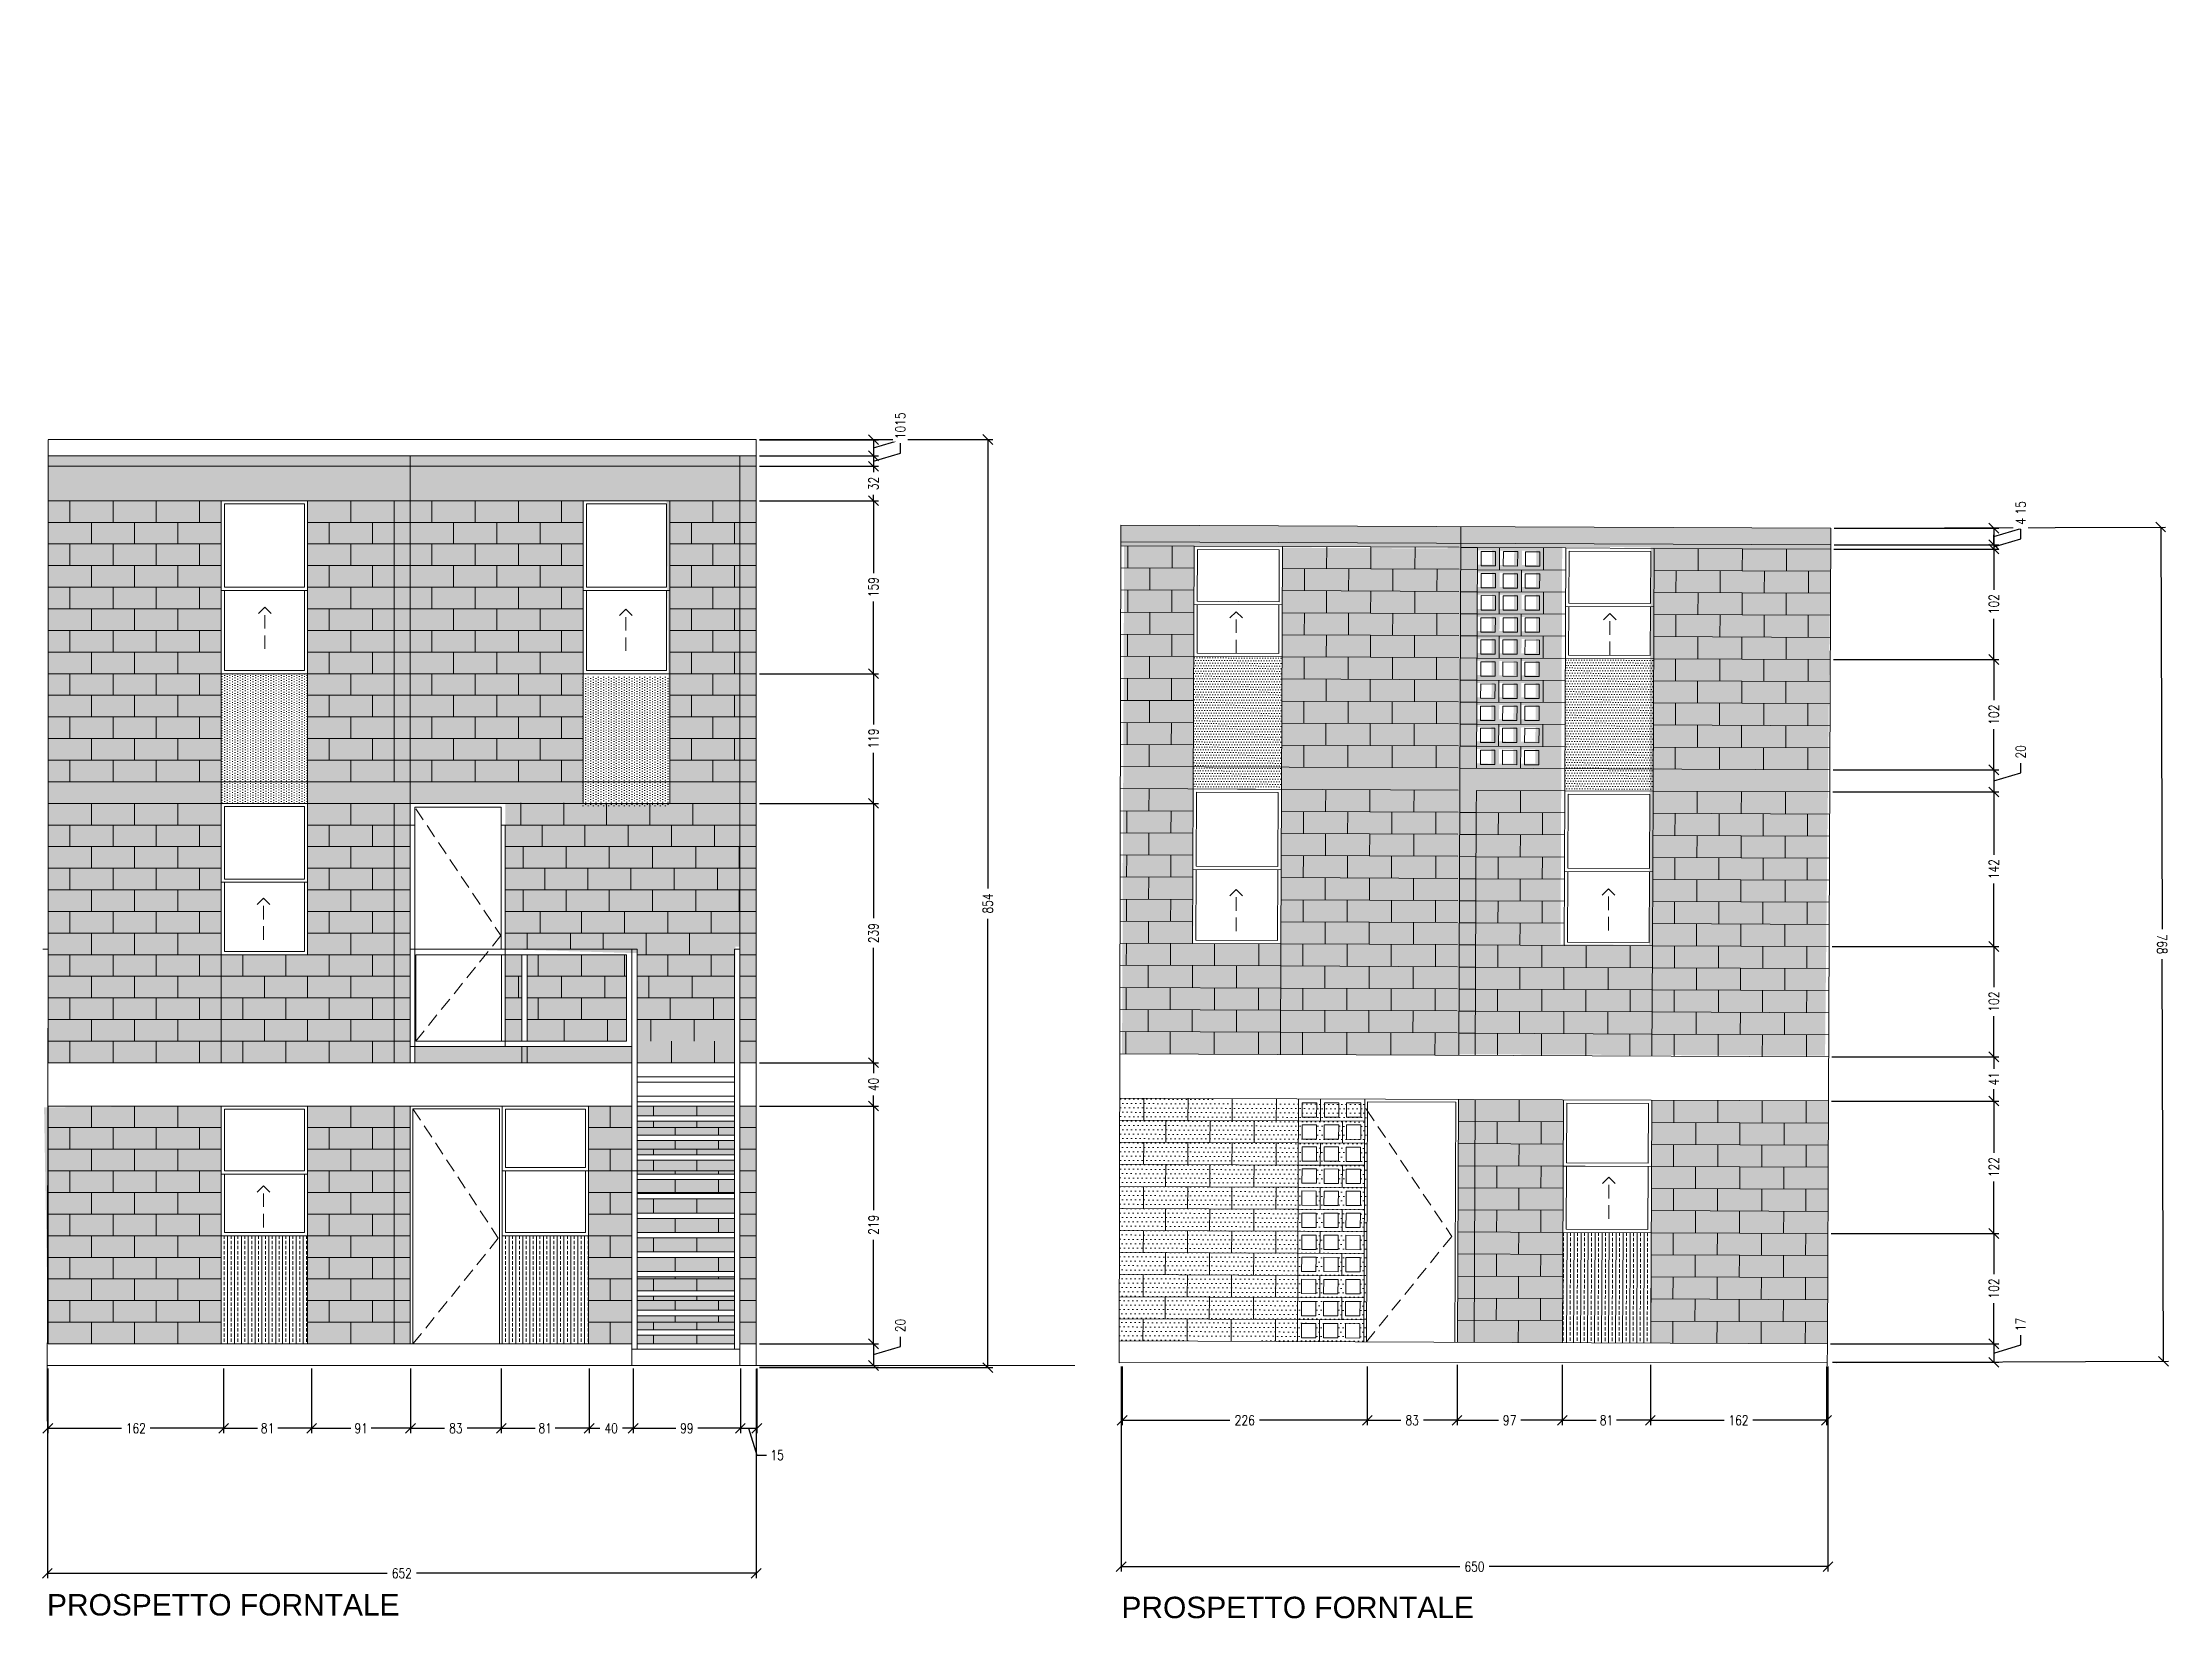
# Model space of a CAD drawing. Header units: inches. Extents: x 1.3 to 73.4, y 23.5 to 53.
# Drawn here: x 34.21 to 73.36, y 24 to 53.01 of the extents above; entities that cross this region are included whole.
import ezdxf

# ---------------------------------------------------------------- set-up
doc = ezdxf.new("R2010")
doc.units = ezdxf.units.IN
doc.header["$MEASUREMENT"] = 0
doc.linetypes.add('HIDDEN', pattern=[0.375, 0.25, -0.125])
doc.layers.get('DEFPOINTS').update_dxf_attribs({"color": 210})
for name, color, linetype, lineweight in [('A-ELEV-MBE1', 7, 'Continuous', 35), ('A-ELEV-OVHD', 3, 'HIDDEN', 18), ('A-ELEV-PATT', 8, 'Continuous', 18), ('A-SECT-MCUT', 7, 'Continuous', 35)]:
    doc.layers.add(name, color=color, linetype=linetype, lineweight=lineweight)
doc.styles.add('E-ROMANS', font='romans.shx', dxfattribs={"width": 0.8})
doc.styles.get("Standard").update_dxf_attribs({"font": 'Arial.ttf'})
doc.dimstyles.new('Copy of E-0050_TICK_18', dxfattribs={"dimscale": 0.001, "dimtxt": 90, "dimasz": 90, "dimexe": 45, "dimexo": 30, "dimgap": 45, "dimtad": 0, "dimlfac": 50, "dimzin": 0, "dimdsep": 46, "dimtxsty": 'E-ROMANS', "dimblk": 'OBLIQUE', "dimblk1": 'OBLIQUE', "dimblk2": 'OBLIQUE', "dimcen": 45, "dimclrd": 256, "dimclre": 256, "dimclrt": 256, "dimadec": 0, "dimazin": 0, "dimtfac": 1, "dimtmove": 1, "dimatfit": 3, "dimldrblk": 'OPEN90', "dimfxl": 1, "dimtfill": 1, "dimtolj": 1, "dimtzin": 0, "dimarcsym": 0})
pattern_1 = [(90, (95.4865, 600.102714), (-0.078965721, 0.03948286), [0, -0.078965721])]

msp = doc.modelspace()

# ---------------------------------------------------------------- texts
at = {"char_height": 0.3943707, "attachment_point": 1}
for insert in [(34.29574, 24.44425), (54.07237, 24.39554)]:
    msp.add_mtext_dynamic_manual_height_columns('\\pt1.97185,3.15497;PROSPETTO FORNTALE', width=7.5539404, gutter_width=1, heights=[0], dxfattribs=dict(at, insert=insert))

# ---------------------------------------------------------------- blocks, each defined once
blk = doc.blocks.new('_Oblique')
at = {"color": 0, "linetype": 'ByBlock', "lineweight": -2}
blk.add_line((-0.5, -0.5), (0.5, 0.5), dxfattribs=at)
blk = doc.blocks.new('*D77')
at = {"lineweight": -2, "transparency": 16777216}
for p, q in [((67.192, 44.067), (73.292, 44.087)), ((73.202, 44.087), (73.226, 36.683)), ((73.252, 28.73), (73.228, 36.133)), ((67.241, 28.71), (73.342, 28.73))]:
    blk.add_line(p, q, dxfattribs=at)
at = {"layer": 'DEFPOINTS', "color": 0, "transparency": 16777216}
for p in [(67.132, 44.067), (67.181, 28.71), (73.252, 28.73)]:
    blk.add_point(p, dxfattribs=at)
at = {"lineweight": -2, "transparency": 16777216, "xscale": 0.18, "yscale": 0.18, "zscale": 0.18}
for p, rotation in [((73.202, 44.087), 90.1853339229415), ((73.252, 28.73), 270.1853339229415)]:
    blk.add_blockref('_Oblique', p, dxfattribs=dict(at, rotation=rotation))
at = {"lineweight": 0, "transparency": 16777216, "insert": (73.227, 36.408), "char_height": 0.18, "attachment_point": 5, "rotation": 270.1853, "style": 'E-ROMANS', "bg_fill": 3, "box_fill_scale": 1.25, "bg_fill_color": 256, "bg_fill_true_color": 13158600, "bg_fill_transparency": 0}
blk.add_mtext('\\A1;768', dxfattribs=at)
blk = doc.blocks.new('_Open90')
at = {"color": 0, "linetype": 'ByBlock', "lineweight": -2}
for p, q in [((0, 0), (-1, 0)), ((-0.5, 0.5), (0, 0)), ((0, 0), (-0.5, -0.5))]:
    blk.add_line(p, q, dxfattribs=at)
blk = doc.blocks.new('*D78')
at = {"lineweight": -2, "transparency": 16777216}
for p, q in [((47.349, 28.593), (47.349, 24.737)), ((34.303, 28.553), (34.303, 24.737)), ((34.303, 24.827), (40.555, 24.827)), ((47.349, 24.827), (41.098, 24.827))]:
    blk.add_line(p, q, dxfattribs=at)
at = {"layer": 'DEFPOINTS', "color": 0, "transparency": 16777216}
for p in [(34.303, 28.613), (47.349, 28.653), (34.303, 24.827)]:
    blk.add_point(p, dxfattribs=at)
at = {"lineweight": -2, "transparency": 16777216, "xscale": 0.18, "yscale": 0.18, "zscale": 0.18, "rotation": 180}
blk.add_blockref('_Oblique', (34.303, 24.827), dxfattribs=at)
at = {"lineweight": -2, "transparency": 16777216, "xscale": 0.18, "yscale": 0.18, "zscale": 0.18}
blk.add_blockref('_Oblique', (47.349, 24.827), dxfattribs=at)
at = {"lineweight": 0, "transparency": 16777216, "insert": (40.826, 24.827), "char_height": 0.18, "attachment_point": 5, "style": 'E-ROMANS', "bg_fill": 3, "box_fill_scale": 1.25, "bg_fill_color": 256, "bg_fill_true_color": 13158600, "bg_fill_transparency": 0}
blk.add_mtext('\\A1;652', dxfattribs=at)
blk = doc.blocks.new('*D79')
at = {"lineweight": -2, "transparency": 16777216}
for p, q in [((70.625, 44.063), (70.625, 44.243)), ((67.188, 44.067), (70.22, 44.067)), ((70.13, 44.067), (70.13, 43.762)), ((70.13, 43.915), (70.625, 44.063)), ((67.19, 43.762), (70.22, 43.762))]:
    blk.add_line(p, q, dxfattribs=at)
at = {"layer": 'DEFPOINTS', "color": 0, "transparency": 16777216}
for p in [(67.128, 44.067), (67.13, 43.762), (70.13, 43.762)]:
    blk.add_point(p, dxfattribs=at)
at = {"lineweight": -2, "transparency": 16777216, "xscale": 0.18, "yscale": 0.18, "zscale": 0.18}
for p, rotation in [((70.13, 44.067), 90), ((70.13, 43.762), 270)]:
    blk.add_blockref('_Oblique', p, dxfattribs=dict(at, rotation=rotation))
at = {"lineweight": 0, "transparency": 16777216, "insert": (70.625, 44.44), "char_height": 0.18, "attachment_point": 5, "rotation": 90, "style": 'E-ROMANS', "bg_fill": 3, "box_fill_scale": 1.25, "bg_fill_color": 256, "bg_fill_true_color": 13158600, "bg_fill_transparency": 0}
blk.add_mtext('\\A1;15', dxfattribs=at)
blk = doc.blocks.new('*D80')
at = {"lineweight": -2, "transparency": 16777216}
for p, q in [((70.13, 43.762), (70.13, 43.942)), ((70.13, 43.722), (70.625, 43.87)), ((70.625, 43.87), (70.625, 44.05)), ((67.187, 43.681), (70.22, 43.681)), ((67.19, 43.762), (70.22, 43.762)), ((70.13, 43.762), (70.13, 43.681)), ((70.13, 43.762), (70.13, 43.681)), ((70.13, 43.681), (70.13, 43.501))]:
    blk.add_line(p, q, dxfattribs=at)
at = {"layer": 'DEFPOINTS', "color": 0, "transparency": 16777216}
for p in [(67.127, 43.681), (67.13, 43.762), (70.13, 43.681)]:
    blk.add_point(p, dxfattribs=at)
at = {"lineweight": -2, "transparency": 16777216, "xscale": 0.18, "yscale": 0.18, "zscale": 0.18}
for p, rotation in [((70.13, 43.762), 270), ((70.13, 43.681), 90)]:
    blk.add_blockref('_Oblique', p, dxfattribs=dict(at, rotation=rotation))
at = {"lineweight": 0, "transparency": 16777216, "insert": (70.625, 44.192), "char_height": 0.18, "attachment_point": 5, "rotation": 90, "style": 'E-ROMANS', "bg_fill": 3, "box_fill_scale": 1.25, "bg_fill_color": 256, "bg_fill_true_color": 13158600, "bg_fill_transparency": 0}
blk.add_mtext('\\A1;4', dxfattribs=at)
blk = doc.blocks.new('*D81')
at = {"lineweight": -2, "transparency": 16777216}
for p, q in [((67.187, 43.681), (70.22, 43.681)), ((70.13, 43.681), (70.13, 42.93)), ((70.13, 41.649), (70.13, 42.4)), ((67.178, 41.649), (70.22, 41.649))]:
    blk.add_line(p, q, dxfattribs=at)
at = {"layer": 'DEFPOINTS', "color": 0, "transparency": 16777216}
for p in [(67.127, 43.681), (67.118, 41.649), (70.13, 41.649)]:
    blk.add_point(p, dxfattribs=at)
at = {"lineweight": -2, "transparency": 16777216, "xscale": 0.18, "yscale": 0.18, "zscale": 0.18}
for p, rotation in [((70.13, 43.681), 90), ((70.13, 41.649), 270)]:
    blk.add_blockref('_Oblique', p, dxfattribs=dict(at, rotation=rotation))
at = {"lineweight": 0, "transparency": 16777216, "insert": (70.13, 42.665), "char_height": 0.18, "attachment_point": 5, "rotation": 90, "style": 'E-ROMANS', "bg_fill": 3, "box_fill_scale": 1.25, "bg_fill_color": 256, "bg_fill_true_color": 13158600, "bg_fill_transparency": 0}
blk.add_mtext('\\A1;102', dxfattribs=at)
blk = doc.blocks.new('*D82')
at = {"lineweight": -2, "transparency": 16777216}
for p, q in [((67.178, 41.649), (70.22, 41.649)), ((70.13, 41.649), (70.13, 40.898)), ((70.13, 39.617), (70.13, 40.368)), ((67.17, 39.617), (70.22, 39.617))]:
    blk.add_line(p, q, dxfattribs=at)
at = {"layer": 'DEFPOINTS', "color": 0, "transparency": 16777216}
for p in [(67.118, 41.649), (67.11, 39.617), (70.13, 39.617)]:
    blk.add_point(p, dxfattribs=at)
at = {"lineweight": -2, "transparency": 16777216, "xscale": 0.18, "yscale": 0.18, "zscale": 0.18}
for p, rotation in [((70.13, 41.649), 90), ((70.13, 39.617), 270)]:
    blk.add_blockref('_Oblique', p, dxfattribs=dict(at, rotation=rotation))
at = {"lineweight": 0, "transparency": 16777216, "insert": (70.13, 40.633), "char_height": 0.18, "attachment_point": 5, "rotation": 90, "style": 'E-ROMANS', "bg_fill": 3, "box_fill_scale": 1.25, "bg_fill_color": 256, "bg_fill_true_color": 13158600, "bg_fill_transparency": 0}
blk.add_mtext('\\A1;102', dxfattribs=at)
blk = doc.blocks.new('*D83')
at = {"lineweight": -2, "transparency": 16777216}
for p, q in [((67.17, 39.617), (70.22, 39.617)), ((70.13, 39.617), (70.13, 39.211)), ((70.13, 39.414), (70.625, 39.563)), ((70.625, 39.563), (70.625, 39.743)), ((67.168, 39.211), (70.22, 39.211))]:
    blk.add_line(p, q, dxfattribs=at)
at = {"layer": 'DEFPOINTS', "color": 0, "transparency": 16777216}
for p in [(67.11, 39.617), (67.108, 39.211), (70.13, 39.211)]:
    blk.add_point(p, dxfattribs=at)
at = {"lineweight": -2, "transparency": 16777216, "xscale": 0.18, "yscale": 0.18, "zscale": 0.18}
for p, rotation in [((70.13, 39.617), 90), ((70.13, 39.211), 270)]:
    blk.add_blockref('_Oblique', p, dxfattribs=dict(at, rotation=rotation))
at = {"lineweight": 0, "transparency": 16777216, "insert": (70.625, 39.949), "char_height": 0.18, "attachment_point": 5, "rotation": 90, "style": 'E-ROMANS', "bg_fill": 3, "box_fill_scale": 1.25, "bg_fill_color": 256, "bg_fill_true_color": 13158600, "bg_fill_transparency": 0}
blk.add_mtext('\\A1;20', dxfattribs=at)
blk = doc.blocks.new('*D84')
at = {"lineweight": -2, "transparency": 16777216}
for p, q in [((67.168, 39.211), (70.22, 39.211)), ((70.13, 39.211), (70.13, 38.053)), ((70.13, 36.366), (70.13, 37.524)), ((67.156, 36.366), (70.22, 36.366))]:
    blk.add_line(p, q, dxfattribs=at)
at = {"layer": 'DEFPOINTS', "color": 0, "transparency": 16777216}
for p in [(67.108, 39.211), (67.096, 36.366), (70.13, 36.366)]:
    blk.add_point(p, dxfattribs=at)
at = {"lineweight": -2, "transparency": 16777216, "xscale": 0.18, "yscale": 0.18, "zscale": 0.18}
for p, rotation in [((70.13, 39.211), 90), ((70.13, 36.366), 270)]:
    blk.add_blockref('_Oblique', p, dxfattribs=dict(at, rotation=rotation))
at = {"lineweight": 0, "transparency": 16777216, "insert": (70.13, 37.788), "char_height": 0.18, "attachment_point": 5, "rotation": 90, "style": 'E-ROMANS', "bg_fill": 3, "box_fill_scale": 1.25, "bg_fill_color": 256, "bg_fill_true_color": 13158600, "bg_fill_transparency": 0}
blk.add_mtext('\\A1;142', dxfattribs=at)
blk = doc.blocks.new('*D85')
at = {"lineweight": -2, "transparency": 16777216}
for p, q in [((67.156, 36.366), (70.22, 36.366)), ((70.13, 36.366), (70.13, 35.615)), ((70.13, 34.334), (70.13, 35.085)), ((67.148, 34.334), (70.22, 34.334))]:
    blk.add_line(p, q, dxfattribs=at)
at = {"layer": 'DEFPOINTS', "color": 0, "transparency": 16777216}
for p in [(67.096, 36.366), (67.088, 34.334), (70.13, 34.334)]:
    blk.add_point(p, dxfattribs=at)
at = {"lineweight": -2, "transparency": 16777216, "xscale": 0.18, "yscale": 0.18, "zscale": 0.18}
for p, rotation in [((70.13, 36.366), 90), ((70.13, 34.334), 270)]:
    blk.add_blockref('_Oblique', p, dxfattribs=dict(at, rotation=rotation))
at = {"lineweight": 0, "transparency": 16777216, "insert": (70.13, 35.35), "char_height": 0.18, "attachment_point": 5, "rotation": 90, "style": 'E-ROMANS', "bg_fill": 3, "box_fill_scale": 1.25, "bg_fill_color": 256, "bg_fill_true_color": 13158600, "bg_fill_transparency": 0}
blk.add_mtext('\\A1;102', dxfattribs=at)
blk = doc.blocks.new('*D86')
at = {"lineweight": -2, "transparency": 16777216}
for p, q in [((67.148, 34.334), (70.22, 34.334)), ((70.13, 34.334), (70.13, 34.114)), ((70.13, 33.521), (70.13, 33.742)), ((67.144, 33.521), (70.22, 33.521))]:
    blk.add_line(p, q, dxfattribs=at)
at = {"layer": 'DEFPOINTS', "color": 0, "transparency": 16777216}
for p in [(67.088, 34.334), (67.084, 33.521), (70.13, 33.521)]:
    blk.add_point(p, dxfattribs=at)
at = {"lineweight": -2, "transparency": 16777216, "xscale": 0.18, "yscale": 0.18, "zscale": 0.18}
for p, rotation in [((70.13, 34.334), 90), ((70.13, 33.521), 270)]:
    blk.add_blockref('_Oblique', p, dxfattribs=dict(at, rotation=rotation))
at = {"lineweight": 0, "transparency": 16777216, "insert": (70.13, 33.928), "char_height": 0.18, "attachment_point": 5, "rotation": 90, "style": 'E-ROMANS', "bg_fill": 3, "box_fill_scale": 1.25, "bg_fill_color": 256, "bg_fill_true_color": 13158600, "bg_fill_transparency": 0}
blk.add_mtext('\\A1;41', dxfattribs=at)
blk = doc.blocks.new('*D87')
at = {"lineweight": -2, "transparency": 16777216}
for p, q in [((67.144, 33.521), (70.22, 33.521)), ((70.13, 33.521), (70.13, 32.567)), ((70.13, 31.083), (70.13, 32.037)), ((67.134, 31.083), (70.22, 31.083))]:
    blk.add_line(p, q, dxfattribs=at)
at = {"layer": 'DEFPOINTS', "color": 0, "transparency": 16777216}
for p in [(67.084, 33.521), (67.074, 31.083), (70.13, 31.083)]:
    blk.add_point(p, dxfattribs=at)
at = {"lineweight": -2, "transparency": 16777216, "xscale": 0.18, "yscale": 0.18, "zscale": 0.18}
for p, rotation in [((70.13, 33.521), 90), ((70.13, 31.083), 270)]:
    blk.add_blockref('_Oblique', p, dxfattribs=dict(at, rotation=rotation))
at = {"lineweight": 0, "transparency": 16777216, "insert": (70.13, 32.302), "char_height": 0.18, "attachment_point": 5, "rotation": 90, "style": 'E-ROMANS', "bg_fill": 3, "box_fill_scale": 1.25, "bg_fill_color": 256, "bg_fill_true_color": 13158600, "bg_fill_transparency": 0}
blk.add_mtext('\\A1;122', dxfattribs=at)
blk = doc.blocks.new('*D88')
at = {"lineweight": -2, "transparency": 16777216}
for p, q in [((67.134, 31.083), (70.22, 31.083)), ((70.13, 31.083), (70.13, 30.332)), ((70.13, 29.051), (70.13, 29.802)), ((67.126, 29.051), (70.22, 29.051))]:
    blk.add_line(p, q, dxfattribs=at)
at = {"layer": 'DEFPOINTS', "color": 0, "transparency": 16777216}
for p in [(67.074, 31.083), (67.066, 29.051), (70.13, 29.051)]:
    blk.add_point(p, dxfattribs=at)
at = {"lineweight": -2, "transparency": 16777216, "xscale": 0.18, "yscale": 0.18, "zscale": 0.18}
for p, rotation in [((70.13, 31.083), 90), ((70.13, 29.051), 270)]:
    blk.add_blockref('_Oblique', p, dxfattribs=dict(at, rotation=rotation))
at = {"lineweight": 0, "transparency": 16777216, "insert": (70.13, 30.067), "char_height": 0.18, "attachment_point": 5, "rotation": 90, "style": 'E-ROMANS', "bg_fill": 3, "box_fill_scale": 1.25, "bg_fill_color": 256, "bg_fill_true_color": 13158600, "bg_fill_transparency": 0}
blk.add_mtext('\\A1;102', dxfattribs=at)
blk = doc.blocks.new('*D89')
at = {"lineweight": -2, "transparency": 16777216}
for p, q in [((67.126, 29.051), (70.22, 29.051)), ((70.13, 29.051), (70.13, 28.712)), ((70.13, 28.881), (70.625, 29.03)), ((70.625, 29.03), (70.625, 29.21)), ((67.162, 28.712), (70.22, 28.712))]:
    blk.add_line(p, q, dxfattribs=at)
at = {"layer": 'DEFPOINTS', "color": 0, "transparency": 16777216}
for p in [(67.066, 29.051), (67.102, 28.712), (70.13, 28.712)]:
    blk.add_point(p, dxfattribs=at)
at = {"lineweight": -2, "transparency": 16777216, "xscale": 0.18, "yscale": 0.18, "zscale": 0.18}
for p, rotation in [((70.13, 29.051), 90), ((70.13, 28.712), 270)]:
    blk.add_blockref('_Oblique', p, dxfattribs=dict(at, rotation=rotation))
at = {"lineweight": 0, "transparency": 16777216, "insert": (70.625, 29.406), "char_height": 0.18, "attachment_point": 5, "rotation": 90, "style": 'E-ROMANS', "bg_fill": 3, "box_fill_scale": 1.25, "bg_fill_color": 256, "bg_fill_true_color": 13158600, "bg_fill_transparency": 0}
blk.add_mtext('\\A1;17', dxfattribs=at)
blk = doc.blocks.new('*D90')
at = {"lineweight": -2, "transparency": 16777216}
for p, q in [((47.409, 45.699), (51.702, 45.699)), ((51.612, 45.699), (51.612, 37.434)), ((51.612, 28.613), (51.612, 36.877)), ((47.409, 28.613), (51.702, 28.613))]:
    blk.add_line(p, q, dxfattribs=at)
at = {"layer": 'DEFPOINTS', "color": 0, "transparency": 16777216}
for p in [(47.349, 45.699), (47.349, 28.613), (51.612, 28.613)]:
    blk.add_point(p, dxfattribs=at)
at = {"lineweight": -2, "transparency": 16777216, "xscale": 0.18, "yscale": 0.18, "zscale": 0.18}
for p, rotation in [((51.612, 45.699), 90), ((51.612, 28.613), 270)]:
    blk.add_blockref('_Oblique', p, dxfattribs=dict(at, rotation=rotation))
at = {"lineweight": 0, "transparency": 16777216, "insert": (51.612, 37.156), "char_height": 0.18, "attachment_point": 5, "rotation": 90, "style": 'E-ROMANS', "bg_fill": 3, "box_fill_scale": 1.25, "bg_fill_color": 256, "bg_fill_true_color": 13158600, "bg_fill_transparency": 0}
blk.add_mtext('\\A1;854', dxfattribs=at)
blk = doc.blocks.new('*D91')
at = {"lineweight": -2, "transparency": 16777216}
for p, q in [((50.003, 45.695), (50.003, 45.875)), ((47.409, 45.695), (49.598, 45.695)), ((49.508, 45.695), (49.508, 45.398)), ((49.508, 45.547), (50.003, 45.695)), ((47.409, 45.398), (49.598, 45.398))]:
    blk.add_line(p, q, dxfattribs=at)
at = {"layer": 'DEFPOINTS', "color": 0, "transparency": 16777216}
for p in [(47.349, 45.695), (47.349, 45.398), (49.508, 45.398)]:
    blk.add_point(p, dxfattribs=at)
at = {"lineweight": -2, "transparency": 16777216, "xscale": 0.18, "yscale": 0.18, "zscale": 0.18}
for p, rotation in [((49.508, 45.695), 90), ((49.508, 45.398), 270)]:
    blk.add_blockref('_Oblique', p, dxfattribs=dict(at, rotation=rotation))
at = {"lineweight": 0, "transparency": 16777216, "insert": (50.003, 46.071), "char_height": 0.18, "attachment_point": 5, "rotation": 90, "style": 'E-ROMANS', "bg_fill": 3, "box_fill_scale": 1.25, "bg_fill_color": 256, "bg_fill_true_color": 13158600, "bg_fill_transparency": 0}
blk.add_mtext('\\A1;15', dxfattribs=at)
blk = doc.blocks.new('*D92')
at = {"lineweight": -2, "transparency": 16777216}
for p, q in [((49.508, 45.302), (50.003, 45.45)), ((50.003, 45.45), (50.003, 45.63)), ((47.409, 45.398), (49.598, 45.398)), ((47.409, 45.205), (49.598, 45.205)), ((49.508, 45.398), (49.508, 45.205))]:
    blk.add_line(p, q, dxfattribs=at)
at = {"layer": 'DEFPOINTS', "color": 0, "transparency": 16777216}
for p in [(47.349, 45.398), (47.349, 45.205), (49.508, 45.205)]:
    blk.add_point(p, dxfattribs=at)
at = {"lineweight": -2, "transparency": 16777216, "xscale": 0.18, "yscale": 0.18, "zscale": 0.18}
for p, rotation in [((49.508, 45.398), 90), ((49.508, 45.205), 270)]:
    blk.add_blockref('_Oblique', p, dxfattribs=dict(at, rotation=rotation))
at = {"lineweight": 0, "transparency": 16777216, "insert": (50.003, 45.827), "char_height": 0.18, "attachment_point": 5, "rotation": 90, "style": 'E-ROMANS', "bg_fill": 3, "box_fill_scale": 1.25, "bg_fill_color": 256, "bg_fill_true_color": 13158600, "bg_fill_transparency": 0}
blk.add_mtext('\\A1;10', dxfattribs=at)
blk = doc.blocks.new('*D93')
at = {"lineweight": -2, "transparency": 16777216}
for p, q in [((47.409, 45.205), (49.598, 45.205)), ((49.508, 45.205), (49.508, 45.095)), ((49.508, 44.571), (49.508, 44.682)), ((47.409, 44.571), (49.598, 44.571))]:
    blk.add_line(p, q, dxfattribs=at)
at = {"layer": 'DEFPOINTS', "color": 0, "transparency": 16777216}
for p in [(47.349, 45.205), (47.349, 44.571)]:
    blk.add_point(p, dxfattribs=at)
at = {"lineweight": -2, "transparency": 16777216, "xscale": 0.18, "yscale": 0.18, "zscale": 0.18}
for p, rotation in [((49.508, 45.205), 90), ((49.508, 44.571), 270)]:
    blk.add_blockref('_Oblique', p, dxfattribs=dict(at, rotation=rotation))
at = {"lineweight": 0, "transparency": 16777216, "insert": (49.508, 44.888), "char_height": 0.18, "attachment_point": 5, "rotation": 90, "style": 'E-ROMANS', "bg_fill": 3, "box_fill_scale": 1.25, "bg_fill_color": 256, "bg_fill_true_color": 13158600, "bg_fill_transparency": 0}
blk.add_mtext('\\A1;32', dxfattribs=at)
at = {"layer": 'DEFPOINTS', "color": 0, "transparency": 16777216}
blk.add_point((49.508, 44.571), dxfattribs=at)
blk = doc.blocks.new('*D94')
at = {"lineweight": -2, "transparency": 16777216}
for p, q in [((47.409, 44.571), (49.598, 44.571)), ((49.508, 44.571), (49.508, 43.241)), ((49.508, 41.387), (49.508, 42.718)), ((47.409, 41.387), (49.598, 41.387))]:
    blk.add_line(p, q, dxfattribs=at)
at = {"layer": 'DEFPOINTS', "color": 0, "transparency": 16777216}
for p in [(47.349, 44.571), (47.349, 41.387), (49.508, 41.387)]:
    blk.add_point(p, dxfattribs=at)
at = {"lineweight": -2, "transparency": 16777216, "xscale": 0.18, "yscale": 0.18, "zscale": 0.18}
for p, rotation in [((49.508, 44.571), 90), ((49.508, 41.387), 270)]:
    blk.add_blockref('_Oblique', p, dxfattribs=dict(at, rotation=rotation))
at = {"lineweight": 0, "transparency": 16777216, "insert": (49.508, 42.979), "char_height": 0.18, "attachment_point": 5, "rotation": 90, "style": 'E-ROMANS', "bg_fill": 3, "box_fill_scale": 1.25, "bg_fill_color": 256, "bg_fill_true_color": 13158600, "bg_fill_transparency": 0}
blk.add_mtext('\\A1;159', dxfattribs=at)
blk = doc.blocks.new('*D95')
at = {"lineweight": -2, "transparency": 16777216}
for p, q in [((47.409, 41.387), (49.598, 41.387)), ((49.508, 41.387), (49.508, 40.455)), ((49.508, 39), (49.508, 39.932)), ((47.409, 39), (49.598, 39))]:
    blk.add_line(p, q, dxfattribs=at)
at = {"layer": 'DEFPOINTS', "color": 0, "transparency": 16777216}
for p in [(47.349, 41.387), (47.349, 39), (49.508, 39)]:
    blk.add_point(p, dxfattribs=at)
at = {"lineweight": -2, "transparency": 16777216, "xscale": 0.18, "yscale": 0.18, "zscale": 0.18}
for p, rotation in [((49.508, 41.387), 90), ((49.508, 39), 270)]:
    blk.add_blockref('_Oblique', p, dxfattribs=dict(at, rotation=rotation))
at = {"lineweight": 0, "transparency": 16777216, "insert": (49.508, 40.194), "char_height": 0.18, "attachment_point": 5, "rotation": 90, "style": 'E-ROMANS', "bg_fill": 3, "box_fill_scale": 1.25, "bg_fill_color": 256, "bg_fill_true_color": 13158600, "bg_fill_transparency": 0}
blk.add_mtext('\\A1;119', dxfattribs=at)
blk = doc.blocks.new('*D96')
at = {"lineweight": -2, "transparency": 16777216}
for p, q in [((47.409, 39), (49.598, 39)), ((49.508, 39), (49.508, 36.884)), ((49.508, 34.225), (49.508, 36.34)), ((47.409, 34.225), (49.598, 34.225))]:
    blk.add_line(p, q, dxfattribs=at)
at = {"layer": 'DEFPOINTS', "color": 0, "transparency": 16777216}
for p in [(47.349, 39), (47.349, 34.225), (49.508, 34.225)]:
    blk.add_point(p, dxfattribs=at)
at = {"lineweight": -2, "transparency": 16777216, "xscale": 0.18, "yscale": 0.18, "zscale": 0.18}
for p, rotation in [((49.508, 39), 90), ((49.508, 34.225), 270)]:
    blk.add_blockref('_Oblique', p, dxfattribs=dict(at, rotation=rotation))
at = {"lineweight": 0, "transparency": 16777216, "insert": (49.508, 36.612), "char_height": 0.18, "attachment_point": 5, "rotation": 90, "style": 'E-ROMANS', "bg_fill": 3, "box_fill_scale": 1.25, "bg_fill_color": 256, "bg_fill_true_color": 13158600, "bg_fill_transparency": 0}
blk.add_mtext('\\A1;239', dxfattribs=at)
blk = doc.blocks.new('*D97')
at = {"lineweight": -2, "transparency": 16777216}
for p, q in [((47.409, 34.225), (49.598, 34.225)), ((49.508, 34.225), (49.508, 34.033)), ((47.409, 33.429), (49.598, 33.429)), ((49.508, 33.429), (49.508, 33.62))]:
    blk.add_line(p, q, dxfattribs=at)
at = {"layer": 'DEFPOINTS', "color": 0, "transparency": 16777216}
for p in [(47.349, 34.225), (47.349, 33.429), (49.508, 33.429)]:
    blk.add_point(p, dxfattribs=at)
at = {"lineweight": -2, "transparency": 16777216, "xscale": 0.18, "yscale": 0.18, "zscale": 0.18}
for p, rotation in [((49.508, 34.225), 90), ((49.508, 33.429), 270)]:
    blk.add_blockref('_Oblique', p, dxfattribs=dict(at, rotation=rotation))
at = {"lineweight": 0, "transparency": 16777216, "insert": (49.508, 33.827), "char_height": 0.18, "attachment_point": 5, "rotation": 90, "style": 'E-ROMANS', "bg_fill": 3, "box_fill_scale": 1.25, "bg_fill_color": 256, "bg_fill_true_color": 13158600, "bg_fill_transparency": 0}
blk.add_mtext('\\A1;40', dxfattribs=at)
blk = doc.blocks.new('*D98')
at = {"lineweight": -2, "transparency": 16777216}
for p, q in [((47.409, 33.429), (49.598, 33.429)), ((49.508, 33.429), (49.508, 31.512)), ((49.508, 29.051), (49.508, 30.968)), ((47.409, 29.051), (49.598, 29.051))]:
    blk.add_line(p, q, dxfattribs=at)
at = {"layer": 'DEFPOINTS', "color": 0, "transparency": 16777216}
for p in [(47.349, 33.429), (47.349, 29.051), (49.508, 29.051)]:
    blk.add_point(p, dxfattribs=at)
at = {"lineweight": -2, "transparency": 16777216, "xscale": 0.18, "yscale": 0.18, "zscale": 0.18}
for p, rotation in [((49.508, 33.429), 90), ((49.508, 29.051), 270)]:
    blk.add_blockref('_Oblique', p, dxfattribs=dict(at, rotation=rotation))
at = {"lineweight": 0, "transparency": 16777216, "insert": (49.508, 31.24), "char_height": 0.18, "attachment_point": 5, "rotation": 90, "style": 'E-ROMANS', "bg_fill": 3, "box_fill_scale": 1.25, "bg_fill_color": 256, "bg_fill_true_color": 13158600, "bg_fill_transparency": 0}
blk.add_mtext('\\A1;219', dxfattribs=at)
blk = doc.blocks.new('*D99')
at = {"lineweight": -2, "transparency": 16777216}
for p, q in [((47.409, 29.051), (49.598, 29.051)), ((49.508, 29.051), (49.508, 28.653)), ((49.508, 28.852), (50.003, 29.001)), ((50.003, 29.001), (50.003, 29.181)), ((47.409, 28.653), (49.598, 28.653))]:
    blk.add_line(p, q, dxfattribs=at)
at = {"layer": 'DEFPOINTS', "color": 0, "transparency": 16777216}
for p in [(47.349, 29.051), (47.349, 28.653), (49.508, 28.653)]:
    blk.add_point(p, dxfattribs=at)
at = {"lineweight": -2, "transparency": 16777216, "xscale": 0.18, "yscale": 0.18, "zscale": 0.18}
for p, rotation in [((49.508, 29.051), 90), ((49.508, 28.653), 270)]:
    blk.add_blockref('_Oblique', p, dxfattribs=dict(at, rotation=rotation))
at = {"lineweight": 0, "transparency": 16777216, "insert": (50.003, 29.387), "char_height": 0.18, "attachment_point": 5, "rotation": 90, "style": 'E-ROMANS', "bg_fill": 3, "box_fill_scale": 1.25, "bg_fill_color": 256, "bg_fill_true_color": 13158600, "bg_fill_transparency": 0}
blk.add_mtext('\\A1;20', dxfattribs=at)
blk = doc.blocks.new('*D70')
at = {"lineweight": -2, "transparency": 16777216}
for p, q in [((54.067, 28.634), (54.067, 24.86)), ((67.076, 28.634), (67.076, 24.86)), ((54.067, 24.95), (60.3, 24.95)), ((67.076, 24.95), (60.843, 24.95))]:
    blk.add_line(p, q, dxfattribs=at)
at = {"layer": 'DEFPOINTS', "color": 0, "transparency": 16777216}
for p in [(54.067, 28.694), (67.076, 28.694), (67.076, 24.95)]:
    blk.add_point(p, dxfattribs=at)
at = {"lineweight": -2, "transparency": 16777216, "xscale": 0.18, "yscale": 0.18, "zscale": 0.18, "rotation": 180}
blk.add_blockref('_Oblique', (54.067, 24.95), dxfattribs=at)
at = {"lineweight": -2, "transparency": 16777216, "xscale": 0.18, "yscale": 0.18, "zscale": 0.18}
blk.add_blockref('_Oblique', (67.076, 24.95), dxfattribs=at)
at = {"lineweight": 0, "transparency": 16777216, "insert": (60.571, 24.95), "char_height": 0.18, "attachment_point": 5, "style": 'E-ROMANS', "bg_fill": 3, "box_fill_scale": 1.25, "bg_fill_color": 256, "bg_fill_true_color": 13158600, "bg_fill_transparency": 0}
blk.add_mtext('\\A1;650', dxfattribs=at)
blk = doc.blocks.new('*D71')
at = {"lineweight": -2, "transparency": 16777216}
for p, q in [((54.085, 28.632), (54.085, 27.554)), ((58.597, 28.632), (58.597, 27.554)), ((54.085, 27.644), (56.066, 27.644)), ((58.597, 27.644), (56.616, 27.644))]:
    blk.add_line(p, q, dxfattribs=at)
at = {"layer": 'DEFPOINTS', "color": 0, "transparency": 16777216}
for p in [(54.085, 28.692), (58.597, 28.692), (58.597, 27.644)]:
    blk.add_point(p, dxfattribs=at)
at = {"lineweight": -2, "transparency": 16777216, "xscale": 0.18, "yscale": 0.18, "zscale": 0.18, "rotation": 180}
blk.add_blockref('_Oblique', (54.085, 27.644), dxfattribs=at)
at = {"lineweight": -2, "transparency": 16777216, "xscale": 0.18, "yscale": 0.18, "zscale": 0.18}
blk.add_blockref('_Oblique', (58.597, 27.644), dxfattribs=at)
at = {"lineweight": 0, "transparency": 16777216, "insert": (56.341, 27.644), "char_height": 0.18, "attachment_point": 5, "style": 'E-ROMANS', "bg_fill": 3, "box_fill_scale": 1.25, "bg_fill_color": 256, "bg_fill_true_color": 13158600, "bg_fill_transparency": 0}
blk.add_mtext('\\A1;226', dxfattribs=at)
blk = doc.blocks.new('*D72')
at = {"lineweight": -2, "transparency": 16777216}
for p, q in [((58.597, 28.632), (58.597, 27.554)), ((60.249, 28.664), (60.249, 27.554)), ((58.597, 27.644), (59.216, 27.644)), ((60.249, 27.644), (59.63, 27.644))]:
    blk.add_line(p, q, dxfattribs=at)
at = {"layer": 'DEFPOINTS', "color": 0, "transparency": 16777216}
for p in [(58.597, 28.692), (60.249, 28.724), (60.249, 27.644)]:
    blk.add_point(p, dxfattribs=at)
at = {"lineweight": -2, "transparency": 16777216, "xscale": 0.18, "yscale": 0.18, "zscale": 0.18, "rotation": 180}
blk.add_blockref('_Oblique', (58.597, 27.644), dxfattribs=at)
at = {"lineweight": -2, "transparency": 16777216, "xscale": 0.18, "yscale": 0.18, "zscale": 0.18}
blk.add_blockref('_Oblique', (60.249, 27.644), dxfattribs=at)
at = {"lineweight": 0, "transparency": 16777216, "insert": (59.423, 27.644), "char_height": 0.18, "attachment_point": 5, "style": 'E-ROMANS', "bg_fill": 3, "box_fill_scale": 1.25, "bg_fill_color": 256, "bg_fill_true_color": 13158600, "bg_fill_transparency": 0}
blk.add_mtext('\\A1;83', dxfattribs=at)
blk = doc.blocks.new('*D73')
at = {"lineweight": -2, "transparency": 16777216}
for p, q in [((60.249, 28.664), (60.249, 27.554)), ((62.187, 28.664), (62.187, 27.554)), ((60.249, 27.644), (61.012, 27.644)), ((62.187, 27.644), (61.425, 27.644))]:
    blk.add_line(p, q, dxfattribs=at)
at = {"layer": 'DEFPOINTS', "color": 0, "transparency": 16777216}
for p in [(60.249, 28.724), (62.187, 28.724), (62.187, 27.644)]:
    blk.add_point(p, dxfattribs=at)
at = {"lineweight": -2, "transparency": 16777216, "xscale": 0.18, "yscale": 0.18, "zscale": 0.18, "rotation": 180}
blk.add_blockref('_Oblique', (60.249, 27.644), dxfattribs=at)
at = {"lineweight": -2, "transparency": 16777216, "xscale": 0.18, "yscale": 0.18, "zscale": 0.18}
blk.add_blockref('_Oblique', (62.187, 27.644), dxfattribs=at)
at = {"lineweight": 0, "transparency": 16777216, "insert": (61.218, 27.644), "char_height": 0.18, "attachment_point": 5, "style": 'E-ROMANS', "bg_fill": 3, "box_fill_scale": 1.25, "bg_fill_color": 256, "bg_fill_true_color": 13158600, "bg_fill_transparency": 0}
blk.add_mtext('\\A1;97', dxfattribs=at)
blk = doc.blocks.new('*D74')
at = {"lineweight": -2, "transparency": 16777216}
for p, q in [((62.187, 28.664), (62.187, 27.554)), ((63.808, 28.664), (63.808, 27.554)), ((62.187, 27.644), (62.812, 27.644)), ((63.808, 27.644), (63.184, 27.644))]:
    blk.add_line(p, q, dxfattribs=at)
at = {"layer": 'DEFPOINTS', "color": 0, "transparency": 16777216}
for p in [(62.187, 28.724), (63.808, 28.724), (63.808, 27.644)]:
    blk.add_point(p, dxfattribs=at)
at = {"lineweight": -2, "transparency": 16777216, "xscale": 0.18, "yscale": 0.18, "zscale": 0.18, "rotation": 180}
blk.add_blockref('_Oblique', (62.187, 27.644), dxfattribs=at)
at = {"lineweight": -2, "transparency": 16777216, "xscale": 0.18, "yscale": 0.18, "zscale": 0.18}
blk.add_blockref('_Oblique', (63.808, 27.644), dxfattribs=at)
at = {"lineweight": 0, "transparency": 16777216, "insert": (62.998, 27.644), "char_height": 0.18, "attachment_point": 5, "style": 'E-ROMANS', "bg_fill": 3, "box_fill_scale": 1.25, "bg_fill_color": 256, "bg_fill_true_color": 13158600, "bg_fill_transparency": 0}
blk.add_mtext('\\A1;81', dxfattribs=at)
blk = doc.blocks.new('*D75')
at = {"lineweight": -2, "transparency": 16777216}
for p, q in [((63.808, 28.664), (63.808, 27.554)), ((67.049, 28.632), (67.049, 27.554)), ((63.808, 27.644), (65.164, 27.644)), ((67.049, 27.644), (65.693, 27.644))]:
    blk.add_line(p, q, dxfattribs=at)
at = {"layer": 'DEFPOINTS', "color": 0, "transparency": 16777216}
for p in [(63.808, 28.724), (67.049, 28.692), (67.049, 27.644)]:
    blk.add_point(p, dxfattribs=at)
at = {"lineweight": -2, "transparency": 16777216, "xscale": 0.18, "yscale": 0.18, "zscale": 0.18, "rotation": 180}
blk.add_blockref('_Oblique', (63.808, 27.644), dxfattribs=at)
at = {"lineweight": -2, "transparency": 16777216, "xscale": 0.18, "yscale": 0.18, "zscale": 0.18}
blk.add_blockref('_Oblique', (67.049, 27.644), dxfattribs=at)
at = {"lineweight": 0, "transparency": 16777216, "insert": (65.428, 27.644), "char_height": 0.18, "attachment_point": 5, "style": 'E-ROMANS', "bg_fill": 3, "box_fill_scale": 1.25, "bg_fill_color": 256, "bg_fill_true_color": 13158600, "bg_fill_transparency": 0}
blk.add_mtext('\\A1;162', dxfattribs=at)
blk = doc.blocks.new('*D76')
at = {"lineweight": -2, "transparency": 16777216}
for p, q in [((34.31, 28.6), (34.31, 27.407)), ((37.547, 28.6), (37.547, 27.407)), ((34.31, 27.497), (35.664, 27.497)), ((37.547, 27.497), (36.194, 27.497))]:
    blk.add_line(p, q, dxfattribs=at)
at = {"layer": 'DEFPOINTS', "color": 0, "transparency": 16777216}
for p in [(34.31, 28.66), (37.547, 28.66), (37.547, 27.497)]:
    blk.add_point(p, dxfattribs=at)
at = {"lineweight": -2, "transparency": 16777216, "xscale": 0.18, "yscale": 0.18, "zscale": 0.18, "rotation": 180}
blk.add_blockref('_Oblique', (34.31, 27.497), dxfattribs=at)
at = {"lineweight": -2, "transparency": 16777216, "xscale": 0.18, "yscale": 0.18, "zscale": 0.18}
blk.add_blockref('_Oblique', (37.547, 27.497), dxfattribs=at)
at = {"lineweight": 0, "transparency": 16777216, "insert": (35.929, 27.497), "char_height": 0.18, "attachment_point": 5, "style": 'E-ROMANS', "bg_fill": 3, "box_fill_scale": 1.25, "bg_fill_color": 256, "bg_fill_true_color": 13158600, "bg_fill_transparency": 0}
blk.add_mtext('\\A1;162', dxfattribs=at)
blk = doc.blocks.new('*D56')
at = {"lineweight": -2, "transparency": 16777216}
for p, q in [((37.547, 28.6), (37.547, 27.407)), ((39.166, 28.6), (39.166, 27.407)), ((37.547, 27.497), (38.171, 27.497)), ((39.166, 27.497), (38.543, 27.497))]:
    blk.add_line(p, q, dxfattribs=at)
at = {"layer": 'DEFPOINTS', "color": 0, "transparency": 16777216}
for p in [(37.547, 28.66), (39.166, 28.66), (39.166, 27.497)]:
    blk.add_point(p, dxfattribs=at)
at = {"lineweight": -2, "transparency": 16777216, "xscale": 0.18, "yscale": 0.18, "zscale": 0.18, "rotation": 180}
blk.add_blockref('_Oblique', (37.547, 27.497), dxfattribs=at)
at = {"lineweight": -2, "transparency": 16777216, "xscale": 0.18, "yscale": 0.18, "zscale": 0.18}
blk.add_blockref('_Oblique', (39.166, 27.497), dxfattribs=at)
at = {"lineweight": 0, "transparency": 16777216, "insert": (38.357, 27.497), "char_height": 0.18, "attachment_point": 5, "style": 'E-ROMANS', "bg_fill": 3, "box_fill_scale": 1.25, "bg_fill_color": 256, "bg_fill_true_color": 13158600, "bg_fill_transparency": 0}
blk.add_mtext('\\A1;81', dxfattribs=at)
blk = doc.blocks.new('*D57')
at = {"lineweight": -2, "transparency": 16777216}
for p, q in [((39.166, 28.6), (39.166, 27.407)), ((40.987, 28.6), (40.987, 27.407)), ((39.166, 27.497), (39.891, 27.497)), ((40.987, 27.497), (40.263, 27.497))]:
    blk.add_line(p, q, dxfattribs=at)
at = {"layer": 'DEFPOINTS', "color": 0, "transparency": 16777216}
for p in [(39.166, 28.66), (40.987, 28.66), (40.987, 27.497)]:
    blk.add_point(p, dxfattribs=at)
at = {"lineweight": -2, "transparency": 16777216, "xscale": 0.18, "yscale": 0.18, "zscale": 0.18, "rotation": 180}
blk.add_blockref('_Oblique', (39.166, 27.497), dxfattribs=at)
at = {"lineweight": -2, "transparency": 16777216, "xscale": 0.18, "yscale": 0.18, "zscale": 0.18}
blk.add_blockref('_Oblique', (40.987, 27.497), dxfattribs=at)
at = {"lineweight": 0, "transparency": 16777216, "insert": (40.077, 27.497), "char_height": 0.18, "attachment_point": 5, "style": 'E-ROMANS', "bg_fill": 3, "box_fill_scale": 1.25, "bg_fill_color": 256, "bg_fill_true_color": 13158600, "bg_fill_transparency": 0}
blk.add_mtext('\\A1;91', dxfattribs=at)
blk = doc.blocks.new('*D58')
at = {"lineweight": -2, "transparency": 16777216}
for p, q in [((40.987, 28.6), (40.987, 27.407)), ((42.657, 28.6), (42.657, 27.407)), ((40.987, 27.497), (41.615, 27.497)), ((42.657, 27.497), (42.028, 27.497))]:
    blk.add_line(p, q, dxfattribs=at)
at = {"layer": 'DEFPOINTS', "color": 0, "transparency": 16777216}
for p in [(40.987, 28.66), (42.657, 28.66), (42.657, 27.497)]:
    blk.add_point(p, dxfattribs=at)
at = {"lineweight": -2, "transparency": 16777216, "xscale": 0.18, "yscale": 0.18, "zscale": 0.18, "rotation": 180}
blk.add_blockref('_Oblique', (40.987, 27.497), dxfattribs=at)
at = {"lineweight": -2, "transparency": 16777216, "xscale": 0.18, "yscale": 0.18, "zscale": 0.18}
blk.add_blockref('_Oblique', (42.657, 27.497), dxfattribs=at)
at = {"lineweight": 0, "transparency": 16777216, "insert": (41.822, 27.497), "char_height": 0.18, "attachment_point": 5, "style": 'E-ROMANS', "bg_fill": 3, "box_fill_scale": 1.25, "bg_fill_color": 256, "bg_fill_true_color": 13158600, "bg_fill_transparency": 0}
blk.add_mtext('\\A1;83', dxfattribs=at)
blk = doc.blocks.new('*D59')
at = {"lineweight": -2, "transparency": 16777216}
for p, q in [((42.657, 28.6), (42.657, 27.407)), ((44.275, 28.6), (44.275, 27.407)), ((42.657, 27.497), (43.28, 27.497)), ((44.275, 27.497), (43.652, 27.497))]:
    blk.add_line(p, q, dxfattribs=at)
at = {"layer": 'DEFPOINTS', "color": 0, "transparency": 16777216}
for p in [(42.657, 28.66), (44.275, 28.66), (44.275, 27.497)]:
    blk.add_point(p, dxfattribs=at)
at = {"lineweight": -2, "transparency": 16777216, "xscale": 0.18, "yscale": 0.18, "zscale": 0.18, "rotation": 180}
blk.add_blockref('_Oblique', (42.657, 27.497), dxfattribs=at)
at = {"lineweight": -2, "transparency": 16777216, "xscale": 0.18, "yscale": 0.18, "zscale": 0.18}
blk.add_blockref('_Oblique', (44.275, 27.497), dxfattribs=at)
at = {"lineweight": 0, "transparency": 16777216, "insert": (43.466, 27.497), "char_height": 0.18, "attachment_point": 5, "style": 'E-ROMANS', "bg_fill": 3, "box_fill_scale": 1.25, "bg_fill_color": 256, "bg_fill_true_color": 13158600, "bg_fill_transparency": 0}
blk.add_mtext('\\A1;81', dxfattribs=at)
blk = doc.blocks.new('*D60')
at = {"lineweight": -2, "transparency": 16777216}
for p, q in [((44.275, 28.6), (44.275, 27.407)), ((45.085, 28.6), (45.085, 27.407)), ((44.275, 27.497), (44.473, 27.497)), ((45.085, 27.497), (44.887, 27.497))]:
    blk.add_line(p, q, dxfattribs=at)
at = {"layer": 'DEFPOINTS', "color": 0, "transparency": 16777216}
for p in [(44.275, 28.66), (45.085, 28.66), (45.085, 27.497)]:
    blk.add_point(p, dxfattribs=at)
at = {"lineweight": -2, "transparency": 16777216, "xscale": 0.18, "yscale": 0.18, "zscale": 0.18, "rotation": 180}
blk.add_blockref('_Oblique', (44.275, 27.497), dxfattribs=at)
at = {"lineweight": -2, "transparency": 16777216, "xscale": 0.18, "yscale": 0.18, "zscale": 0.18}
blk.add_blockref('_Oblique', (45.085, 27.497), dxfattribs=at)
at = {"lineweight": 0, "transparency": 16777216, "insert": (44.68, 27.497), "char_height": 0.18, "attachment_point": 5, "style": 'E-ROMANS', "bg_fill": 3, "box_fill_scale": 1.25, "bg_fill_color": 256, "bg_fill_true_color": 13158600, "bg_fill_transparency": 0}
blk.add_mtext('\\A1;40', dxfattribs=at)
blk = doc.blocks.new('*D61')
at = {"lineweight": -2, "transparency": 16777216}
for p, q in [((45.085, 28.6), (45.085, 27.407)), ((47.058, 28.6), (47.058, 27.407)), ((45.085, 27.497), (45.868, 27.497)), ((47.058, 27.497), (46.274, 27.497))]:
    blk.add_line(p, q, dxfattribs=at)
at = {"layer": 'DEFPOINTS', "color": 0, "transparency": 16777216}
for p in [(45.085, 28.66), (47.058, 28.66), (47.058, 27.497)]:
    blk.add_point(p, dxfattribs=at)
at = {"lineweight": -2, "transparency": 16777216, "xscale": 0.18, "yscale": 0.18, "zscale": 0.18, "rotation": 180}
blk.add_blockref('_Oblique', (45.085, 27.497), dxfattribs=at)
at = {"lineweight": -2, "transparency": 16777216, "xscale": 0.18, "yscale": 0.18, "zscale": 0.18}
blk.add_blockref('_Oblique', (47.058, 27.497), dxfattribs=at)
at = {"lineweight": 0, "transparency": 16777216, "insert": (46.071, 27.497), "char_height": 0.18, "attachment_point": 5, "style": 'E-ROMANS', "bg_fill": 3, "box_fill_scale": 1.25, "bg_fill_color": 256, "bg_fill_true_color": 13158600, "bg_fill_transparency": 0}
blk.add_mtext('\\A1;99', dxfattribs=at)
blk = doc.blocks.new('*D62')
at = {"lineweight": -2, "transparency": 16777216}
for p, q in [((47.058, 28.6), (47.058, 27.407)), ((47.361, 28.6), (47.361, 27.407)), ((47.058, 27.497), (47.361, 27.497)), ((47.209, 27.497), (47.358, 27.002)), ((47.358, 27.002), (47.538, 27.002))]:
    blk.add_line(p, q, dxfattribs=at)
at = {"layer": 'DEFPOINTS', "color": 0, "transparency": 16777216}
for p in [(47.058, 28.66), (47.361, 28.66), (47.361, 27.497)]:
    blk.add_point(p, dxfattribs=at)
at = {"lineweight": -2, "transparency": 16777216, "xscale": 0.18, "yscale": 0.18, "zscale": 0.18, "rotation": 180}
blk.add_blockref('_Oblique', (47.058, 27.497), dxfattribs=at)
at = {"lineweight": -2, "transparency": 16777216, "xscale": 0.18, "yscale": 0.18, "zscale": 0.18}
blk.add_blockref('_Oblique', (47.361, 27.497), dxfattribs=at)
at = {"lineweight": 0, "transparency": 16777216, "insert": (47.734, 27.002), "char_height": 0.18, "attachment_point": 5, "style": 'E-ROMANS', "bg_fill": 3, "box_fill_scale": 1.25, "bg_fill_color": 256, "bg_fill_true_color": 13158600, "bg_fill_transparency": 0}
blk.add_mtext('\\A1;15', dxfattribs=at)

# ---------------------------------------------------------------- hatches: boundary and pattern name
at = {"layer": 'A-ELEV-PATT', "lineweight": 0}
h = msp.add_hatch(dxfattribs=at)
h.set_pattern_fill('DOTS,_O', scale=0.049742, angle=90)
h.set_pattern_definition([(90, (136.97802, 608.5379), (-0.078965721, 0.03948286), [0, -0.078965721])])
h.paths.add_polyline_path([(47.05101, 44.57091), (47.05101, 45.3982), (40.98246, 45.3982), (40.98246, 44.57091)])
h.paths.add_polyline_path([(53.52403, 53.00609), (55.11578, 53.00609), (55.11578, 53.00609), (53.52403, 53.00609)])
h = msp.add_hatch(dxfattribs=at)
h.set_pattern_fill('DOTS,_O', scale=0.050799, angle=90)
h.set_pattern_definition([(90, (146.91619, 617.8751), (-0.080643944, 0.040321972), [0, -0.080643944])])
h.paths.add_polyline_path([(60.32117, 44.09452), (54.05849, 44.11964), (54.05779, 43.74135), (60.31956, 43.70949)])
h.paths.add_polyline_path([(61.68859, 50.53683), (63.31417, 50.53683), (63.31417, 50.53683), (61.68859, 50.53683)])
h = msp.add_hatch(dxfattribs=at)
h.set_pattern_fill('DOTS,_O', scale=0.049742, angle=90)
h.set_pattern_definition([(90, (120.9545, 600.102714), (-0.078965721, 0.03948286), [0, -0.078965721])])
h.paths.add_polyline_path([(40.98246, 45.3982), (34.31701, 45.3982), (34.31701, 34.22454), (40.98246, 34.22454)])
h.paths.add_polyline_path([(37.50051, 44.57091), (39.09226, 44.57091), (39.09226, 36.21422), (37.50051, 36.21422)], flags=16)
h = msp.add_hatch(dxfattribs=at)
h.set_pattern_fill('DOTS,_O', scale=0.049742, angle=90)
h.set_pattern_definition(pattern_1)
h.paths.add_polyline_path([(47.34946, 45.3982), (47.05101, 45.3982), (47.05101, 34.22454), (47.34946, 34.22454)])
h = msp.add_hatch(dxfattribs=at)
h.set_pattern_fill('DOTS,_O', scale=0.049742, angle=90)
h.set_pattern_definition([(90, (131.81996, 598.44572), (-0.078965721, 0.03948286), [0, -0.078965721])])
h.paths.add_polyline_path([(44.16596, 44.57091), (40.98246, 44.57091), (40.98246, 38.99979), (44.16596, 38.99979)])
h.paths.add_polyline_path([(48.36597, 42.91392), (49.95772, 42.91392), (49.95772, 42.91392), (48.36597, 42.91392)])
h = msp.add_hatch(dxfattribs=at)
h.set_pattern_fill('DOTS,_O', scale=0.049742, angle=90)
h.set_pattern_definition([(90, (136.56102, 598.59982), (-0.078965721, 0.03948286), [0, -0.078965721])])
h.paths.add_polyline_path([(47.34946, 44.57091), (45.69802, 44.57091), (45.78281, 36.41369), (47.34946, 36.61216)])
h.paths.add_polyline_path([(53.10703, 43.06802), (54.69878, 43.06802), (54.69878, 43.06802), (53.10703, 43.06802)])
h = msp.add_hatch(dxfattribs=at)
h.set_pattern_fill('DOTS', scale=0.050799, angle=179.761219, style=0)
h.set_pattern_definition([(359.761219, (2.32776, -499.5893), (0.040657705, 0.080475202), [0, -0.080643944])])
h.paths.add_polyline_path([(67.12822, 44.06722), (60.0698, 44.09553), (60.21598, 34.38239), (67.02303, 34.35403)])
h.paths.add_polyline_path([(63.78037, 36.39953), (62.1548, 36.40631), (62.18529, 43.72135), (63.81085, 43.71457)], flags=16)
h.paths.add_polyline_path([(61.69283, 40.13693), (61.42868, 40.13804), (61.42978, 40.40219), (61.69393, 40.40109)], flags=16)
h.paths.add_polyline_path([(61.69224, 39.9947), (61.69114, 39.73054), (61.42699, 39.73164), (61.42809, 39.9958)], flags=16)
h.paths.add_polyline_path([(61.69453, 40.54333), (61.43037, 40.54443), (61.43147, 40.80858), (61.69563, 40.80748)], flags=16)
h.paths.add_polyline_path([(61.69622, 40.94972), (61.43207, 40.95082), (61.43317, 41.21497), (61.69732, 41.21387)], flags=16)
h.paths.add_polyline_path([(61.69791, 41.35611), (61.43376, 41.35721), (61.43486, 41.62136), (61.69901, 41.62026)], flags=16)
h.paths.add_polyline_path([(61.69961, 41.7625), (61.43545, 41.7636), (61.43655, 42.02775), (61.70071, 42.02665)], flags=16)
h.paths.add_polyline_path([(61.28644, 40.13863), (61.02229, 40.13973), (61.02339, 40.40388), (61.28754, 40.40278)], flags=16)
h.paths.add_polyline_path([(61.28585, 39.99639), (61.28475, 39.73224), (61.02059, 39.73334), (61.02169, 39.99749)], flags=16)
h.paths.add_polyline_path([(61.28814, 40.54502), (61.02398, 40.54612), (61.02508, 40.81027), (61.28924, 40.80917)], flags=16)
h.paths.add_polyline_path([(61.28983, 40.95141), (61.02568, 40.95251), (61.02678, 41.21667), (61.29093, 41.21556)], flags=16)
h.paths.add_polyline_path([(61.7013, 42.16889), (61.43715, 42.16999), (61.43825, 42.43415), (61.7024, 42.43304)], flags=16)
h.paths.add_polyline_path([(61.29152, 41.3578), (61.02737, 41.3589), (61.02847, 41.62306), (61.29262, 41.62196)], flags=16)
h.paths.add_polyline_path([(61.29322, 41.76419), (61.02906, 41.76529), (61.03016, 42.02945), (61.29432, 42.02835)], flags=16)
h.paths.add_polyline_path([(61.703, 42.57528), (61.43884, 42.57638), (61.43994, 42.84054), (61.7041, 42.83944)], flags=16)
h.paths.add_polyline_path([(60.88005, 40.14032), (60.6159, 40.14142), (60.617, 40.40558), (60.88115, 40.40448)], flags=16)
h.paths.add_polyline_path([(60.87946, 39.99808), (60.87836, 39.73393), (60.6142, 39.73503), (60.6153, 39.99919)], flags=16)
h.paths.add_polyline_path([(60.88174, 40.54671), (60.61759, 40.54781), (60.61869, 40.81197), (60.88285, 40.81087)], flags=16)
h.paths.add_polyline_path([(61.29491, 42.17058), (61.03076, 42.17168), (61.03186, 42.43584), (61.29601, 42.43474)], flags=16)
h.paths.add_polyline_path([(60.88344, 40.9531), (60.61928, 40.9542), (60.62038, 41.21836), (60.88454, 41.21726)], flags=16)
h.paths.add_polyline_path([(61.70473, 42.98167), (61.44058, 42.98277), (61.44168, 43.24693), (61.70584, 43.24583)], flags=16)
h.paths.add_polyline_path([(60.88513, 41.3595), (60.62098, 41.3606), (60.62208, 41.62475), (60.88623, 41.62365)], flags=16)
h.paths.add_polyline_path([(61.2966, 42.57697), (61.03245, 42.57808), (61.03355, 42.84223), (61.2977, 42.84113)], flags=16)
h.paths.add_polyline_path([(60.88683, 41.76589), (60.62267, 41.76699), (60.62377, 42.03114), (60.88793, 42.03004)], flags=16)
h.paths.add_polyline_path([(61.70643, 43.38806), (61.44227, 43.38916), (61.44337, 43.65332), (61.70753, 43.65222)], flags=16)
h.paths.add_polyline_path([(60.88852, 42.17228), (60.62436, 42.17338), (60.62547, 42.43753), (60.88962, 42.43643)], flags=16)
h.paths.add_polyline_path([(61.29834, 42.98337), (61.03419, 42.98447), (61.03529, 43.24862), (61.29944, 43.24752)], flags=16)
h.paths.add_polyline_path([(60.89021, 42.57867), (60.62606, 42.57977), (60.62716, 42.84392), (60.89131, 42.84282)], flags=16)
h.paths.add_polyline_path([(61.30004, 43.38976), (61.03588, 43.39086), (61.03698, 43.65501), (61.30114, 43.65391)], flags=16)
h.paths.add_polyline_path([(60.89195, 42.98506), (60.6278, 42.98616), (60.6289, 43.25031), (60.89305, 43.24921)], flags=16)
h.paths.add_polyline_path([(60.89365, 43.39145), (60.62949, 43.39255), (60.63059, 43.65671), (60.89475, 43.6556)], flags=16)
h = msp.add_hatch(dxfattribs=at)
h.set_pattern_fill('DOTS,_O', scale=0.049737, angle=90)
h.set_pattern_definition([(90, (139.7625, 597.62528), (-0.078957975, 0.039478988), [0, -0.078957975])])
h.paths.add_polyline_path([(55.41206, 43.7357), (54.12212, 43.74108), (54.08315, 34.38832), (55.38576, 34.38289)])
h.paths.add_polyline_path([(57.03763, 43.72893), (57.09874, 42.43975), (57.12557, 41.5904), (57.02747, 41.29058)])
h = msp.add_hatch(dxfattribs=at)
h.set_pattern_fill('DOTS,_O', scale=0.049737, angle=90)
h.set_pattern_definition([(90, (147.847585, 598.64969), (-0.078957975, 0.039478988), [0, -0.078957975])])
h.paths.add_polyline_path([(60.29727, 43.69294), (57.04614, 43.70649), (56.99867, 34.38193), (60.28061, 34.36249)])
h.paths.add_polyline_path([(64.40178, 43.17238), (65.99337, 43.17238), (65.99337, 43.17238), (64.40178, 43.17238)])
h = msp.add_hatch(dxfattribs=at)
h.set_pattern_fill('DOTS,_O', scale=0.049742, angle=90)
h.set_pattern_definition([(90, (141.65019, 597.89453), (-0.078965721, 0.03948286), [0, -0.078965721])])
h.paths.add_polyline_path([(47.14553, 36.90323), (46.74613, 36.75614), (46.93522, 36.36274), (47.25413, 36.36274)])
h.paths.add_polyline_path([(58.1962, 42.36273), (59.78795, 42.36273), (59.78795, 42.36273), (58.1962, 42.36273)])
h = msp.add_hatch(dxfattribs=at)
h.set_pattern_fill('DOTS,_O', scale=0.049742, angle=90)
h.set_pattern_definition([(90, (136.689206, 597.03453), (-0.078965721, 0.03948286), [0, -0.078965721])])
h.paths.add_polyline_path([(43.03694, 36.21422), (42.73088, 36.21422), (42.73088, 34.62263), (43.03694, 34.62263)])
h.paths.add_polyline_path([(53.23521, 41.50272), (54.82696, 41.50272), (54.82696, 41.50272), (53.23521, 41.50272)])
h = msp.add_hatch(dxfattribs=at)
h.set_pattern_fill('DOTS', scale=0.03048, angle=179.761219, style=0)
h.set_pattern_definition([(359.761219, (-4.44547, -499.568166), (0.024394623, 0.048285121), [0, -0.0483863662])])
h.paths.add_polyline_path([(57.02916, 41.70375), (55.40359, 41.71052), (55.39343, 39.27218), (57.019, 39.2654)])
h = msp.add_hatch(dxfattribs=at)
h.set_pattern_fill('DOTS', scale=0.03048, angle=179.761219, style=0)
h.set_pattern_definition([(359.761219, (2.39239, -499.609204), (0.024394623, 0.048285121), [0, -0.0483863662])])
h.paths.add_polyline_path([(63.86702, 41.66271), (62.24145, 41.66949), (62.23129, 39.23114), (63.85686, 39.22436)])
h = msp.add_hatch(dxfattribs=at)
h.set_pattern_fill('DOTS,_O', scale=0.029845, angle=90)
h.set_pattern_definition([(90, (120.9545, 600.102714), (-0.0473794325, 0.0236897163), [0, -0.0473794325])])
h.paths.add_polyline_path([(37.50051, 38.99979), (39.09226, 38.99979), (39.09226, 41.38741), (37.50051, 41.38741)])
h = msp.add_hatch(dxfattribs=at)
h.set_pattern_fill('DOTS,_O', scale=0.029845, angle=90)
h.set_pattern_definition([(90, (127.5966, 600.043723), (-0.0473794325, 0.0236897163), [0, -0.0473794325])])
h.paths.add_polyline_path([(44.14261, 38.94079), (45.73436, 38.94079), (45.73436, 41.32842), (44.14261, 41.32842)])
h = msp.add_hatch(dxfattribs=at)
h.set_pattern_fill('DOTS,_O', scale=0.050799, angle=90)
h.set_pattern_definition([(90, (148.08412, 608.517305), (-0.080643944, 0.040321972), [0, -0.080643944])])
h.paths.add_polyline_path([(57.00714, 36.41389), (55.38158, 36.42066), (55.37665, 34.38329), (56.99867, 34.38193)])
h.paths.add_polyline_path([(62.85652, 41.17903), (64.4821, 41.17903), (64.4821, 41.17903), (62.85652, 41.17903)])
h = msp.add_hatch(dxfattribs=at)
h.set_pattern_fill('DOTS,_O', scale=0.049742, angle=90)
h.set_pattern_definition([(90, (139.3579, 596.154416), (-0.078965721, 0.03948286), [0, -0.078965721])])
h.paths.add_polyline_path([(44.96184, 36.21422), (43.13643, 36.21438), (43.13643, 34.62263), (44.96184, 34.62263)])
h.paths.add_polyline_path([(55.90391, 40.62261), (57.49566, 40.62261), (57.49566, 40.62261), (55.90391, 40.62261)])
h = msp.add_hatch(dxfattribs=at)
h.set_pattern_fill('DOTS,_O', scale=0.049742, angle=90)
h.set_pattern_definition([(90, (141.38228, 595.756326), (-0.078965721, 0.03948286), [0, -0.078965721])])
h.paths.add_polyline_path([(46.96861, 36.84986), (45.1779, 36.84986), (45.16081, 34.22454), (46.95152, 34.22454)])
h.paths.add_polyline_path([(57.92829, 40.22452), (59.52004, 40.22452), (59.52004, 40.22452), (57.92829, 40.22452)])
h = msp.add_hatch(dxfattribs=at)
h.set_pattern_fill('DOTS,_O', scale=0.049742, angle=90)
h.set_pattern_definition([(90, (133.570885, 592.13841), (-0.078965721, 0.03948286), [0, -0.078965721])])
h.paths.add_polyline_path([(47.05101, 38.99979), (42.73088, 38.99979), (42.73088, 36.31379), (46.12146, 36.21422)])
h.paths.add_polyline_path([(50.11689, 36.60661), (51.70864, 36.60661), (51.70864, 36.60661), (50.11689, 36.60661)])
h = msp.add_hatch(dxfattribs=at)
h.set_pattern_fill('DOTS,_O', scale=0.049742, angle=90)
h.set_pattern_definition([(90, (125.10406, 587.43386), (-0.078965721, 0.03948286), [0, -0.078965721])])
h.paths.add_polyline_path([(37.50051, 33.42866), (34.24106, 33.40495), (34.31701, 29.05135), (37.50051, 29.05135)])
h.paths.add_polyline_path([(41.65006, 31.90206), (43.24181, 31.90206), (43.24181, 31.90206), (41.65006, 31.90206)])
h = msp.add_hatch(dxfattribs=at)
h.set_pattern_fill('DOTS,_O', scale=0.049742, angle=90)
h.set_pattern_definition(pattern_1)
h.paths.add_polyline_path([(40.98246, 33.42866), (39.09226, 33.42866), (39.09226, 31.04104), (39.09226, 29.05135), (40.98246, 29.05135)])
h.paths.add_polyline_path([(45.06132, 33.42866), (44.26545, 33.42866), (44.26545, 29.05135), (45.06132, 29.05135)])
h.paths.add_polyline_path([(46.95152, 33.42866), (45.16081, 33.42866), (45.16081, 33.24959), (46.95152, 33.24959)])
h.paths.add_polyline_path([(46.95152, 33.1501), (45.16081, 33.1501), (45.16081, 32.89144), (46.95152, 32.89144)])
h.paths.add_polyline_path([(46.95152, 32.79196), (45.16081, 32.79196), (45.16081, 32.5333), (46.95152, 32.5333)])
h.paths.add_polyline_path([(46.95152, 32.43382), (45.16081, 32.43382), (45.16081, 32.17516), (46.95152, 32.17516)])
h.paths.add_polyline_path([(46.95152, 32.07567), (45.16081, 32.07567), (45.16081, 31.81701), (46.95152, 31.81701)])
h.paths.add_polyline_path([(46.95152, 31.71753), (45.16081, 31.71753), (45.16081, 31.45887), (46.95152, 31.45887)])
h.paths.add_polyline_path([(46.95152, 31.35939), (45.16081, 31.35939), (45.16081, 31.10073), (46.95152, 31.10073)])
h.paths.add_polyline_path([(46.95152, 31.00124), (45.16081, 31.00124), (45.16081, 30.74258), (46.95152, 30.74258)])
h.paths.add_polyline_path([(46.95152, 30.6431), (45.16081, 30.6431), (45.16081, 30.38444), (46.95152, 30.38444)])
h.paths.add_polyline_path([(46.95152, 30.28495), (45.16081, 30.28495), (45.16081, 30.02629), (46.95152, 30.02629)])
h.paths.add_polyline_path([(46.95152, 29.92681), (45.16081, 29.92681), (45.16081, 29.66815), (46.95152, 29.66815)])
h.paths.add_polyline_path([(46.95152, 29.56867), (45.16081, 29.56867), (45.16081, 29.31001), (46.95152, 29.31001)])
h.paths.add_polyline_path([(46.95152, 29.21052), (45.16081, 29.21052), (45.16081, 29.05135), (46.95152, 29.05135)])
h.paths.add_polyline_path([(47.34946, 33.42866), (47.05101, 33.42866), (47.05101, 29.05135), (47.34946, 29.05135)])
h = msp.add_hatch(dxfattribs=at)
h.set_pattern_fill('DOTS', scale=0.050799, angle=359.761219, style=0)
h.set_pattern_definition([(179.761219, (116.74632, 572.4038), (-0.040657705, -0.080475202), [0, -0.080643944])])
h.paths.add_polyline_path([(54.0307, 29.10536), (58.58223, 29.08639), (58.60065, 33.50589), (54.03898, 33.57554)])
h.paths.add_polyline_path([(55.6851, 29.18415), (56.8023, 29.09381), (56.88879, 29.09316), (55.26323, 29.09993)], flags=16)
h.paths.add_polyline_path([(57.38125, 32.67757), (57.6454, 32.67647), (57.6443, 32.41231), (57.38015, 32.41342)], flags=16)
h.paths.add_polyline_path([(57.38184, 32.81981), (57.38294, 33.08396), (57.64709, 33.08286), (57.64599, 32.81871)], flags=16)
h.paths.add_polyline_path([(57.37955, 32.27118), (57.64371, 32.27008), (57.64261, 32.00592), (57.37845, 32.00702)], flags=16)
h.paths.add_polyline_path([(57.37786, 31.86479), (57.64201, 31.86369), (57.64091, 31.59953), (57.37676, 31.60063)], flags=16)
h.paths.add_polyline_path([(57.37617, 31.4584), (57.64032, 31.4573), (57.63922, 31.19314), (57.37506, 31.19424)], flags=16)
h.paths.add_polyline_path([(57.37447, 31.05201), (57.63863, 31.0509), (57.63753, 30.78675), (57.37337, 30.78785)], flags=16)
h.paths.add_polyline_path([(57.78764, 32.67588), (58.05179, 32.67478), (58.05069, 32.41062), (57.78654, 32.41172)], flags=16)
h.paths.add_polyline_path([(57.78823, 32.81811), (57.78933, 33.08227), (58.05349, 33.08117), (58.05238, 32.81701)], flags=16)
h.paths.add_polyline_path([(57.78594, 32.26948), (58.0501, 32.26838), (58.049, 32.00423), (57.78484, 32.00533)], flags=16)
h.paths.add_polyline_path([(57.78425, 31.86309), (58.0484, 31.86199), (58.0473, 31.59784), (57.78315, 31.59894)], flags=16)
h.paths.add_polyline_path([(57.37278, 30.64561), (57.63693, 30.64451), (57.63583, 30.38036), (57.37168, 30.38146)], flags=16)
h.paths.add_polyline_path([(57.78256, 31.4567), (58.04671, 31.4556), (58.04561, 31.19145), (57.78146, 31.19255)], flags=16)
h.paths.add_polyline_path([(57.78086, 31.05031), (58.04502, 31.04921), (58.04392, 30.78506), (57.77976, 30.78616)], flags=16)
h.paths.add_polyline_path([(57.37108, 30.23922), (57.63524, 30.23812), (57.63414, 29.97397), (57.36998, 29.97507)], flags=16)
h.paths.add_polyline_path([(58.19403, 32.67418), (58.45818, 32.67308), (58.45708, 32.40893), (58.19293, 32.41003)], flags=16)
h.paths.add_polyline_path([(58.19462, 32.81642), (58.19572, 33.08057), (58.45988, 33.07947), (58.45878, 32.81532)], flags=16)
h.paths.add_polyline_path([(58.19234, 32.26779), (58.45649, 32.26669), (58.45539, 32.00254), (58.19123, 32.00364)], flags=16)
h.paths.add_polyline_path([(57.77917, 30.64392), (58.04332, 30.64282), (58.04222, 30.37867), (57.77807, 30.37977)], flags=16)
h.paths.add_polyline_path([(58.19064, 31.8614), (58.4548, 31.8603), (58.45369, 31.59614), (58.18954, 31.59725)], flags=16)
h.paths.add_polyline_path([(57.36935, 29.83283), (57.6335, 29.83173), (57.6324, 29.56758), (57.36824, 29.56868)], flags=16)
h.paths.add_polyline_path([(58.18895, 31.45501), (58.4531, 31.45391), (58.452, 31.18975), (58.18785, 31.19085)], flags=16)
h.paths.add_polyline_path([(57.77748, 30.23753), (58.04163, 30.23643), (58.04053, 29.97227), (57.77637, 29.97337)], flags=16)
h.paths.add_polyline_path([(58.18725, 31.04862), (58.45141, 31.04752), (58.45031, 30.78336), (58.18615, 30.78446)], flags=16)
h.paths.add_polyline_path([(57.36765, 29.42644), (57.63181, 29.42534), (57.6307, 29.16119), (57.36655, 29.16229)], flags=16)
h.paths.add_polyline_path([(58.18556, 30.64223), (58.44971, 30.64113), (58.44861, 30.37697), (58.18446, 30.37807)], flags=16)
h.paths.add_polyline_path([(57.77574, 29.83114), (58.03989, 29.83004), (58.03879, 29.56588), (57.77464, 29.56698)], flags=16)
h.paths.add_polyline_path([(58.18387, 30.23584), (58.44802, 30.23473), (58.44692, 29.97058), (58.18277, 29.97168)], flags=16)
h.paths.add_polyline_path([(57.77404, 29.42475), (58.0382, 29.42365), (58.0371, 29.15949), (57.77294, 29.16059)], flags=16)
h.paths.add_polyline_path([(58.18213, 29.82944), (58.44628, 29.82834), (58.44518, 29.56419), (58.18103, 29.56529)], flags=16)
h.paths.add_polyline_path([(58.18043, 29.42305), (58.44459, 29.42195), (58.44349, 29.1578), (58.17933, 29.1589)], flags=16)
h = msp.add_hatch(dxfattribs=at)
h.set_pattern_fill('DOTS', scale=0.050799, angle=179.761219, style=0)
h.set_pattern_definition([(359.76122, (-23.61664, -499.50081), (0.040657705, 0.080475202), [0, -0.080643944])])
h.paths.add_polyline_path([(62.20758, 33.54166), (60.27722, 33.54971), (60.25859, 29.0794), (62.18895, 29.07136)])
h.paths.add_polyline_path([(67.08427, 33.52134), (63.83315, 33.53489), (63.81452, 29.06459), (67.06564, 29.05104)])
h = msp.add_hatch(dxfattribs=at)
h.set_pattern_fill('BRASS,_O', scale=0.019897, angle=90)
h.set_pattern_definition([(90, (95.4865, 600.10271), (-0.126345153, 8e-18), []), (90, (95.42333, 600.10271), (-0.126345153, 8e-18), [0.063172577, -0.031586288])])
h.paths.add_polyline_path([(39.09226, 31.04104), (37.50051, 31.04104), (37.50051, 29.05135), (39.09226, 29.05135)])
h.paths.add_polyline_path([(44.26545, 31.04104), (42.6737, 31.04104), (42.6737, 29.05135), (44.26545, 29.05135)])
h = msp.add_hatch(dxfattribs=at)
h.set_pattern_fill('BRASS', scale=0.02032, angle=269.761219, style=0)
h.set_pattern_definition([(89.76122, (7.67548, -499.63122), (-0.12902919, 0.000537734), []), (89.76122, (7.61096, -499.63095), (-0.12902919, 0.000537734), [0.064515155, -0.032257577])])
h.paths.add_polyline_path([(63.82298, 31.09654), (62.19742, 31.10332), (62.18895, 29.07136), (63.81452, 29.06459)])

# ---------------------------------------------------------------- linework, layer by layer
at = {"layer": 'A-ELEV-MBE1', "color": 7, "lineweight": 0}
for p, q in [((34.31701, 45.69884), (47.34946, 45.69884)), ((34.31701, 45.69512), (34.31701, 34.22454)), ((47.34946, 45.3982), (47.34946, 45.69884)), ((47.34946, 45.59114), (47.34946, 28.65341)), ((34.31701, 45.3982), (47.34946, 45.3982)), ((47.34946, 45.20526), (34.31701, 45.20526)), ((40.98246, 45.3982), (40.98246, 34.22454)), ((47.05101, 45.3982), (47.05101, 34.22454)), ((37.50051, 44.57091), (34.31701, 44.57091)), ((34.71495, 44.57091), (34.71495, 44.17297)), ((35.51082, 44.57091), (35.51082, 44.17297)), ((36.3067, 44.57091), (36.3067, 44.17297)), ((37.10257, 44.57091), (37.10257, 44.17297)), ((37.50051, 43.67555), (37.50051, 44.57091)), ((37.50051, 44.57091), (37.50051, 38.99979)), ((37.50051, 44.57091), (39.09226, 44.57091)), ((37.5602, 44.51122), (39.03257, 44.51122)), ((37.5602, 44.51122), (37.5602, 42.97916)), ((39.03257, 44.51122), (39.03257, 42.97916)), ((39.09226, 44.17297), (39.09226, 44.57091)), ((39.09226, 44.57091), (39.09226, 38.99979)), ((39.09226, 44.57091), (40.98246, 44.57091)), ((39.88813, 44.17297), (39.88813, 44.57091)), ((40.68401, 39.39772), (40.68401, 44.57091)), ((44.16596, 44.57091), (40.98246, 44.57091)), ((41.3804, 44.57091), (41.3804, 44.17297)), ((42.17627, 44.57091), (42.17627, 44.17297)), ((42.97215, 44.57091), (42.97215, 44.17297)), ((43.76802, 44.57091), (43.76802, 44.17297)), ((44.16596, 43.67555), (44.16596, 44.57091)), ((44.16596, 44.57091), (44.16596, 38.99979)), ((44.16596, 44.57091), (45.75771, 44.57091)), ((44.22565, 44.51122), (45.69802, 44.51122)), ((44.22565, 44.51122), (44.22565, 42.97916)), ((45.69802, 44.51122), (45.69802, 42.97916)), ((45.75771, 44.17297), (45.75771, 44.57091)), ((45.75771, 44.57091), (45.75771, 38.99979)), ((45.75771, 44.57091), (47.34946, 44.57091)), ((46.55359, 44.17297), (46.55359, 44.57091)), ((47.05101, 44.57091), (47.34946, 44.57091)), ((34.31701, 44.17297), (37.50051, 44.17297)), ((35.11288, 44.17297), (35.11288, 43.77503)), ((35.90876, 44.17297), (35.90876, 43.77503)), ((36.70463, 44.17297), (36.70463, 43.77503)), ((39.09226, 44.17297), (40.98246, 44.17297)), ((39.49024, 43.77503), (39.49024, 44.17297)), ((40.28612, 43.77503), (40.28612, 44.17297)), ((40.98246, 44.17297), (44.16596, 44.17297)), ((41.77834, 44.17297), (41.77834, 43.77503)), ((42.57421, 44.17297), (42.57421, 43.77503)), ((43.37009, 44.17297), (43.37009, 43.77503)), ((45.75771, 44.17297), (47.34946, 44.17297)), ((46.15569, 43.77503), (46.15569, 44.17297)), ((46.95157, 43.77503), (46.95157, 44.17297)), ((47.05101, 44.17297), (47.34946, 44.17297)), ((54.05849, 44.11964), (54.02995, 28.69884)), ((67.13162, 44.06721), (54.05849, 44.11964)), ((60.32117, 44.09452), (60.28061, 34.36249)), ((67.12822, 44.06722), (67.06564, 29.05104)), ((34.31701, 43.77503), (37.50051, 43.77503)), ((34.71495, 43.77503), (34.71495, 43.3771)), ((35.51082, 43.77503), (35.51082, 43.3771)), ((36.3067, 43.77503), (36.3067, 43.3771)), ((37.10257, 43.77503), (37.10257, 43.3771)), ((39.09226, 43.77503), (40.68392, 43.77503)), ((39.88813, 43.3771), (39.88813, 43.77503)), ((40.68401, 43.77503), (40.98246, 43.77503)), ((40.98246, 43.77503), (44.16596, 43.77503)), ((41.3804, 43.77503), (41.3804, 43.3771)), ((42.17627, 43.77503), (42.17627, 43.3771)), ((42.97215, 43.77503), (42.97215, 43.3771)), ((43.76802, 43.77503), (43.76802, 43.3771)), ((45.75771, 43.77503), (47.34937, 43.77503)), ((46.55359, 43.3771), (46.55359, 43.77503)), ((47.05101, 43.77503), (47.34946, 43.77503)), ((55.41206, 43.7357), (54.05779, 43.74135)), ((67.13035, 43.76241), (54.05793, 43.81661)), ((54.19115, 43.33439), (54.19284, 43.74079)), ((55.00393, 43.33101), (55.00563, 43.7374)), ((55.41206, 43.7357), (55.39343, 39.2654)), ((57.03763, 43.72893), (55.41206, 43.7357)), ((55.47277, 43.67449), (55.46879, 42.71947)), ((56.97641, 43.66823), (55.47277, 43.67449)), ((56.97641, 43.66823), (56.97243, 42.71321)), ((57.03763, 43.72893), (57.019, 39.25863)), ((57.03763, 43.72893), (60.28876, 43.71538)), ((57.85041, 43.72554), (57.84872, 43.31915)), ((58.66319, 43.72216), (58.6615, 43.31576)), ((59.47597, 43.71877), (59.47428, 43.31238)), ((60.62436, 43.70822), (60.31956, 43.70949)), ((60.60742, 39.6443), (60.62445, 43.70822)), ((62.24992, 43.70144), (60.62445, 43.70822)), ((61.02901, 43.30013), (61.0307, 43.70652)), ((61.84179, 43.29674), (61.84349, 43.70313)), ((62.24992, 43.70144), (62.23129, 39.23114)), ((63.87549, 43.69467), (62.24992, 43.70144)), ((62.31063, 43.64023), (62.30665, 42.68521)), ((63.81427, 43.63396), (62.31063, 43.64023)), ((63.81427, 43.63396), (63.81029, 42.67894)), ((63.87549, 43.69467), (63.85686, 39.22436)), ((63.87549, 43.69467), (67.12662, 43.68112)), ((64.68827, 43.69128), (64.68658, 43.28489)), ((65.50105, 43.68789), (65.49936, 43.2815)), ((66.31383, 43.6845), (66.31214, 43.27811)), ((34.31701, 43.3771), (37.50051, 43.3771)), ((35.11288, 43.3771), (35.11288, 42.97916)), ((35.90876, 43.3771), (35.90876, 42.97916)), ((36.70463, 43.3771), (36.70463, 42.97916)), ((39.09226, 43.3771), (40.68392, 43.3771)), ((39.49024, 42.97916), (39.49024, 43.3771)), ((40.28612, 42.97916), (40.28612, 43.3771)), ((40.68401, 43.3771), (40.98246, 43.3771)), ((40.98246, 43.3771), (44.16596, 43.3771)), ((41.77834, 43.3771), (41.77834, 42.97916)), ((42.57421, 43.3771), (42.57421, 42.97916)), ((43.37009, 43.3771), (43.37009, 42.97916)), ((45.75771, 43.3771), (47.34937, 43.3771)), ((46.15569, 42.97916), (46.15569, 43.3771)), ((46.95157, 42.97916), (46.95157, 43.3771)), ((47.05101, 43.3771), (47.34946, 43.3771)), ((55.41037, 43.32931), (54.05703, 43.33495)), ((54.59589, 42.92631), (54.59759, 43.3327)), ((60.28706, 43.30899), (57.03593, 43.32254)), ((57.44233, 43.32085), (57.44063, 42.91445)), ((58.25511, 43.31746), (58.25341, 42.91107)), ((59.06789, 43.31407), (59.0662, 42.90768)), ((59.88067, 43.31068), (59.87898, 42.90429)), ((60.62266, 43.30182), (60.31787, 43.30309)), ((62.24823, 43.29505), (60.62276, 43.30182)), ((61.43375, 42.89205), (61.43545, 43.29844)), ((67.12492, 43.27473), (63.87379, 43.28828)), ((64.28018, 43.28658), (64.27849, 42.88019)), ((65.09297, 43.28319), (65.09127, 42.8768)), ((65.90575, 43.27981), (65.90405, 42.87342)), ((66.71853, 43.27642), (66.71684, 42.87003)), ((34.31701, 42.97916), (37.50051, 42.97916)), ((34.71495, 42.97916), (34.71495, 42.58122)), ((35.51082, 42.97916), (35.51082, 42.58122)), ((36.3067, 42.97916), (36.3067, 42.58122)), ((37.10257, 42.97916), (37.10257, 42.58122)), ((37.5602, 42.91947), (37.5602, 41.4471)), ((39.03257, 42.91947), (39.03257, 41.4471)), ((39.09226, 42.97916), (40.68392, 42.97916)), ((39.88813, 42.58122), (39.88813, 42.97916)), ((40.68401, 42.97916), (40.98246, 42.97916)), ((40.98246, 42.97916), (44.16596, 42.97916)), ((41.3804, 42.97916), (41.3804, 42.58122)), ((42.17627, 42.97916), (42.17627, 42.58122)), ((42.97215, 42.97916), (42.97215, 42.58122)), ((43.76802, 42.97916), (43.76802, 42.58122)), ((44.22565, 42.91947), (44.22565, 41.4471)), ((45.69802, 42.91947), (45.69802, 41.4471)), ((45.75771, 42.97916), (47.34937, 42.97916)), ((46.55359, 42.58122), (46.55359, 42.97916)), ((47.05101, 42.97916), (47.34946, 42.97916)), ((55.40868, 42.92292), (54.05628, 42.92856)), ((54.18776, 42.52161), (54.18946, 42.928)), ((55.00055, 42.51822), (55.00224, 42.92462)), ((60.28537, 42.9026), (57.03424, 42.91615)), ((57.84702, 42.91276), (57.84533, 42.50637)), ((58.6598, 42.90937), (58.65811, 42.50298)), ((59.47259, 42.90599), (59.47089, 42.49959)), ((60.62097, 42.89543), (60.31618, 42.8967)), ((62.24653, 42.88866), (60.62106, 42.89543)), ((61.02562, 42.48735), (61.02732, 42.89374)), ((61.8384, 42.48396), (61.8401, 42.89035)), ((67.12323, 42.86834), (63.8721, 42.88188)), ((64.68488, 42.8785), (64.68319, 42.47211)), ((65.49766, 42.87511), (65.49597, 42.46872)), ((66.31045, 42.87172), (66.30875, 42.46533)), ((34.31701, 42.58122), (37.50051, 42.58122)), ((35.11288, 42.58122), (35.11288, 42.18329)), ((35.90876, 42.58122), (35.90876, 42.18329)), ((36.70463, 42.58122), (36.70463, 42.18329)), ((39.09226, 42.58122), (40.68392, 42.58122)), ((39.49024, 42.18329), (39.49024, 42.58122)), ((40.28612, 42.18329), (40.28612, 42.58122)), ((40.68401, 42.58122), (40.98246, 42.58122)), ((40.98246, 42.58122), (44.16596, 42.58122)), ((41.77834, 42.58122), (41.77834, 42.18329)), ((42.57421, 42.58122), (42.57421, 42.18329)), ((43.37009, 42.58122), (43.37009, 42.18329)), ((45.75771, 42.58122), (47.34937, 42.58122)), ((46.15569, 42.18329), (46.15569, 42.58122)), ((46.95157, 42.18329), (46.95157, 42.58122)), ((47.05101, 42.58122), (47.34946, 42.58122)), ((55.40698, 42.51653), (54.05553, 42.52216)), ((54.59251, 42.11353), (54.5942, 42.51992)), ((55.46853, 42.65851), (55.46481, 41.76445)), ((56.97218, 42.65225), (56.96845, 41.75819)), ((60.28368, 42.49621), (57.03255, 42.50976)), ((57.43894, 42.50806), (57.43724, 42.10167)), ((58.25172, 42.50468), (58.25003, 42.09828)), ((59.0645, 42.50129), (59.06281, 42.0949)), ((59.87728, 42.4979), (59.87559, 42.09151)), ((60.61928, 42.48904), (60.31448, 42.49031)), ((62.24484, 42.48227), (60.61928, 42.48904)), ((61.43037, 42.07926), (61.43206, 42.48566)), ((62.30639, 42.62425), (62.30267, 41.73019)), ((63.81004, 42.61798), (63.80631, 41.72392)), ((67.12153, 42.46194), (63.87041, 42.47549)), ((64.2768, 42.4738), (64.2751, 42.06741)), ((65.08958, 42.47041), (65.08789, 42.06402)), ((65.90236, 42.46702), (65.90067, 42.06063)), ((66.71514, 42.46364), (66.71345, 42.05725)), ((34.31701, 42.18329), (37.50051, 42.18329)), ((34.71495, 42.18329), (34.71495, 41.78535)), ((35.51082, 42.18329), (35.51082, 41.78535)), ((36.3067, 42.18329), (36.3067, 41.78535)), ((37.10257, 42.18329), (37.10257, 41.78535)), ((39.09226, 42.18329), (40.68401, 42.18329)), ((39.88813, 41.78535), (39.88813, 42.18329)), ((40.68401, 42.18329), (40.98246, 42.18329)), ((40.98246, 42.18329), (44.16596, 42.18329)), ((41.3804, 42.18329), (41.3804, 41.78535)), ((42.17627, 42.18329), (42.17627, 41.78535)), ((42.97215, 42.18329), (42.97215, 41.78535)), ((43.76802, 42.18329), (43.76802, 41.78535)), ((45.75771, 42.18329), (47.34946, 42.18329)), ((46.55359, 41.78535), (46.55359, 42.18329)), ((47.05101, 42.18329), (47.34946, 42.18329)), ((55.40529, 42.11014), (54.05478, 42.11577)), ((54.18438, 41.70883), (54.18607, 42.11522)), ((54.99716, 41.70544), (54.99885, 42.11183)), ((60.28198, 42.08982), (57.03085, 42.10337)), ((57.84364, 42.09998), (57.84194, 41.69359)), ((58.65642, 42.09659), (58.65472, 41.6902)), ((59.4692, 42.0932), (59.46751, 41.68681)), ((60.61758, 42.08265), (60.31279, 42.08392)), ((62.24315, 42.07588), (60.61758, 42.08265)), ((61.02223, 41.67457), (61.02393, 42.08096)), ((61.83502, 41.67118), (61.83671, 42.07757)), ((67.11984, 42.05555), (63.86871, 42.0691)), ((64.68149, 42.06571), (64.6798, 41.65932)), ((65.49428, 42.06233), (65.49258, 41.65594)), ((66.30706, 42.05894), (66.30537, 41.65255)), ((34.31701, 41.78535), (37.50051, 41.78535)), ((35.11288, 41.78535), (35.11288, 41.38741)), ((35.90876, 41.78535), (35.90876, 41.38741)), ((36.70463, 41.78535), (36.70463, 41.38741)), ((39.09226, 41.78535), (40.68401, 41.78535)), ((39.49024, 41.38741), (39.49024, 41.78535)), ((40.28612, 41.38741), (40.28612, 41.78535)), ((40.68401, 41.78535), (40.98246, 41.78535)), ((40.98246, 41.78535), (44.16596, 41.78535)), ((41.77834, 41.78535), (41.77834, 41.38741)), ((42.57421, 41.78535), (42.57421, 41.38741)), ((43.37009, 41.78535), (43.37009, 41.38741)), ((45.75771, 41.78535), (47.34946, 41.78535)), ((46.15569, 41.38741), (46.15569, 41.78535)), ((46.95157, 41.38741), (46.95157, 41.78535)), ((47.05101, 41.78535), (47.34946, 41.78535)), ((55.40359, 41.70375), (54.05403, 41.70937)), ((54.58912, 41.30074), (54.59081, 41.70714)), ((57.02916, 41.69697), (55.40359, 41.70375)), ((56.96845, 41.75819), (55.46481, 41.76445)), ((60.28029, 41.68343), (57.02916, 41.69697)), ((57.43555, 41.69528), (57.43386, 41.28889)), ((58.24833, 41.69189), (58.24664, 41.2855)), ((59.06112, 41.68851), (59.05942, 41.28211)), ((59.8739, 41.68512), (59.8722, 41.27873)), ((60.61589, 41.67626), (60.3111, 41.67753)), ((62.24145, 41.66949), (60.61589, 41.67626)), ((61.42698, 41.26648), (61.42867, 41.67287)), ((63.86702, 41.66271), (62.24145, 41.66949)), ((63.80631, 41.72392), (62.30267, 41.73019)), ((67.11815, 41.64916), (63.86702, 41.66271)), ((64.27341, 41.66102), (64.27172, 41.25463)), ((65.08619, 41.65763), (65.0845, 41.25124)), ((65.89897, 41.65424), (65.89728, 41.24785)), ((66.71176, 41.65086), (66.71006, 41.24446)), ((34.31701, 41.38741), (37.50051, 41.38741)), ((34.71495, 41.38741), (34.71495, 40.98947)), ((35.51082, 41.38741), (35.51082, 40.98947)), ((36.3067, 41.38741), (36.3067, 40.98947)), ((37.10257, 41.38741), (37.10257, 40.98947)), ((37.50051, 41.38741), (39.09226, 41.38741)), ((37.5602, 41.4471), (39.03257, 41.4471)), ((39.09226, 41.38741), (40.68401, 41.38741)), ((39.88813, 40.98947), (39.88813, 41.38741)), ((40.68401, 41.38741), (40.98246, 41.38741)), ((40.98246, 41.38741), (44.16596, 41.38741)), ((41.3804, 41.38741), (41.3804, 40.98947)), ((42.17627, 41.38741), (42.17627, 40.98947)), ((42.97215, 41.38741), (42.97215, 40.98947)), ((43.76802, 41.38741), (43.76802, 40.98947)), ((44.16596, 41.38741), (45.75771, 41.38741)), ((44.22565, 41.4471), (45.69802, 41.4471)), ((45.75771, 41.38741), (47.34946, 41.38741)), ((46.55359, 40.98947), (46.55359, 41.38741)), ((47.05101, 41.38741), (47.34946, 41.38741)), ((55.4019, 41.29736), (54.05327, 41.30298)), ((54.18099, 40.89605), (54.18268, 41.30244)), ((54.99377, 40.89266), (54.99546, 41.29905)), ((60.27859, 41.27703), (57.02747, 41.29058)), ((57.84025, 41.2872), (57.83855, 40.8808)), ((58.65303, 41.28381), (58.65134, 40.87742)), ((59.46581, 41.28042), (59.46412, 40.87403)), ((60.61429, 41.26987), (60.30949, 41.27114)), ((62.23976, 41.26309), (60.6142, 41.26987)), ((61.01885, 40.86178), (61.02054, 41.26818)), ((61.83163, 40.8584), (61.83332, 41.26479)), ((67.11645, 41.24277), (63.86532, 41.25632)), ((64.67811, 41.25293), (64.67641, 40.84654)), ((65.49089, 41.24955), (65.4892, 40.84315)), ((66.30367, 41.24616), (66.30198, 40.83977)), ((34.31701, 40.98947), (37.50051, 40.98947)), ((35.11288, 40.98947), (35.11288, 40.59154)), ((35.90876, 40.98947), (35.90876, 40.59154)), ((36.70463, 40.98947), (36.70463, 40.59154)), ((39.09226, 40.98947), (40.68401, 40.98947)), ((39.49024, 40.59154), (39.49024, 40.98947)), ((40.28612, 40.59154), (40.28612, 40.98947)), ((40.68392, 40.98947), (40.98237, 40.98947)), ((40.98246, 40.98947), (44.16596, 40.98947)), ((41.77834, 40.98947), (41.77834, 40.59154)), ((42.57421, 40.98947), (42.57421, 40.59154)), ((43.37009, 40.98947), (43.37009, 40.59154)), ((45.75771, 40.98947), (47.34946, 40.98947)), ((46.15569, 40.59154), (46.15569, 40.98947)), ((46.95157, 40.59154), (46.95157, 40.98947)), ((47.05101, 40.98947), (47.34946, 40.98947)), ((55.40021, 40.89097), (54.05252, 40.89658)), ((54.58573, 40.48796), (54.58743, 40.89435)), ((60.2769, 40.87064), (57.02577, 40.88419)), ((57.43216, 40.8825), (57.43047, 40.47611)), ((58.24495, 40.87911), (58.24325, 40.47272)), ((59.05773, 40.87572), (59.05603, 40.46933)), ((59.87051, 40.87234), (59.86882, 40.46595)), ((60.61259, 40.86348), (60.3078, 40.86475)), ((62.23807, 40.8567), (60.6125, 40.86348)), ((61.42359, 40.4537), (61.42528, 40.86009)), ((67.11476, 40.83638), (63.86363, 40.84993)), ((64.27002, 40.84823), (64.26833, 40.44184)), ((65.0828, 40.84485), (65.08111, 40.43846)), ((65.89559, 40.84146), (65.89389, 40.43507)), ((66.70837, 40.83807), (66.70668, 40.43168)), ((34.31701, 40.59154), (37.50051, 40.59154)), ((34.71495, 40.59154), (34.71495, 40.1936)), ((35.51082, 40.59154), (35.51082, 40.1936)), ((36.3067, 40.59154), (36.3067, 40.1936)), ((37.10257, 40.59154), (37.10257, 40.1936)), ((39.09226, 40.59154), (40.68401, 40.59154)), ((39.88813, 40.1936), (39.88813, 40.59154)), ((40.68392, 40.59154), (40.98237, 40.59154)), ((40.98246, 40.59154), (44.16596, 40.59154)), ((41.3804, 40.59154), (41.3804, 40.1936)), ((42.17627, 40.59154), (42.17627, 40.1936)), ((42.97215, 40.59154), (42.97215, 40.1936)), ((43.76802, 40.59154), (43.76802, 40.1936)), ((45.75771, 40.59154), (47.34946, 40.59154)), ((46.55359, 40.1936), (46.55359, 40.59154)), ((47.05101, 40.59154), (47.34946, 40.59154)), ((55.39851, 40.48458), (54.05177, 40.48995)), ((54.1776, 40.08327), (54.17929, 40.48966)), ((54.99038, 40.07988), (54.99208, 40.48627)), ((60.27521, 40.46425), (57.02408, 40.4778)), ((57.83686, 40.47441), (57.83517, 40.06802)), ((58.64964, 40.47103), (58.64795, 40.06464)), ((59.46243, 40.46764), (59.46073, 40.06125)), ((60.6109, 40.45709), (60.30611, 40.45836)), ((62.23637, 40.45031), (60.61081, 40.45709)), ((61.01546, 40.049), (61.01715, 40.45539)), ((61.82824, 40.04561), (61.82994, 40.45201)), ((67.11307, 40.42999), (63.86194, 40.44354)), ((64.67472, 40.44015), (64.67303, 40.03376)), ((65.4875, 40.43676), (65.48581, 40.03037)), ((66.30028, 40.43338), (66.29859, 40.02698)), ((34.31701, 40.1936), (37.50051, 40.1936)), ((35.11288, 40.1936), (35.11288, 39.79566)), ((35.90876, 40.1936), (35.90876, 39.79566)), ((36.70463, 40.1936), (36.70463, 39.79566)), ((39.09226, 40.1936), (40.68401, 40.1936)), ((39.49024, 39.79566), (39.49024, 40.1936)), ((40.28612, 39.79566), (40.28612, 40.1936)), ((40.68392, 40.1936), (40.98237, 40.1936)), ((40.98246, 40.1936), (44.16596, 40.1936)), ((41.77834, 40.1936), (41.77834, 39.79566)), ((42.57421, 40.1936), (42.57421, 39.79566)), ((43.37009, 40.1936), (43.37009, 39.79566)), ((45.75771, 40.1936), (47.34946, 40.1936)), ((46.15569, 39.79566), (46.15569, 40.1936)), ((46.95157, 39.79566), (46.95157, 40.1936)), ((47.05101, 40.1936), (47.34946, 40.1936)), ((55.39682, 40.07818), (54.05102, 40.08379)), ((54.58234, 39.67518), (54.58404, 40.08157)), ((60.27351, 40.05786), (57.02238, 40.07141)), ((57.42878, 40.06972), (57.42708, 39.66332)), ((58.24156, 40.06633), (58.23986, 39.65994)), ((59.05434, 40.06294), (59.05265, 39.65655)), ((59.86712, 40.05955), (59.86543, 39.65316)), ((60.60921, 40.0507), (60.30441, 40.05197)), ((62.23468, 40.04392), (60.60911, 40.0507)), ((61.4202, 39.64092), (61.4219, 40.04731)), ((67.11137, 40.0236), (63.86024, 40.03715)), ((64.26663, 40.03545), (64.26494, 39.62906)), ((65.07942, 40.03207), (65.07772, 39.62567)), ((65.8922, 40.02868), (65.89051, 39.62229)), ((66.70498, 40.02529), (66.70329, 39.6189)), ((34.31701, 39.79566), (37.50051, 39.79566)), ((34.71495, 39.79566), (34.71495, 39.39772)), ((35.51082, 39.79566), (35.51082, 39.39772)), ((36.3067, 39.79566), (36.3067, 39.39772)), ((37.10257, 39.79566), (37.10257, 39.39772)), ((39.09226, 39.79566), (40.68401, 39.79566)), ((39.88813, 39.39772), (39.88813, 39.79566)), ((40.68392, 39.79566), (40.98237, 39.79566)), ((40.98246, 39.79566), (44.16596, 39.79566)), ((41.3804, 39.79566), (41.3804, 39.39772)), ((42.17627, 39.79566), (42.17627, 39.39772)), ((42.97215, 39.79566), (42.97215, 39.39772)), ((43.76802, 39.79566), (43.76802, 39.39772)), ((45.75771, 39.79566), (47.34946, 39.79566)), ((46.55359, 39.39772), (46.55359, 39.79566)), ((47.05101, 39.79566), (47.34946, 39.79566)), ((54.05027, 39.67717), (60.27182, 39.65147)), ((60.30263, 39.64557), (67.10968, 39.61721)), ((47.05101, 39.39772), (34.31701, 39.39772)), ((47.05101, 39.39772), (47.34946, 39.39772)), ((54.04951, 39.271), (60.27013, 39.24508)), ((54.58065, 39.26879), (54.57896, 38.8624)), ((55.39343, 39.2654), (55.38158, 36.42066)), ((57.019, 39.25863), (55.39343, 39.2654)), ((55.45414, 39.20419), (55.44846, 37.84278)), ((56.95778, 39.19792), (55.45414, 39.20419)), ((56.95778, 39.19792), (56.95211, 37.83651)), ((57.019, 39.25863), (57.00714, 36.41389)), ((57.83178, 39.25524), (57.83009, 38.84885)), ((58.64456, 39.25185), (58.64287, 38.84546)), ((59.45734, 39.24847), (59.45565, 38.84207)), ((60.60573, 39.23791), (60.60403, 38.83152)), ((60.60573, 39.23791), (67.10799, 39.21081)), ((61.41851, 39.23453), (61.41682, 38.82813)), ((62.23129, 39.23114), (62.21944, 36.3864)), ((63.85686, 39.22436), (62.23129, 39.23114)), ((62.292, 39.16993), (62.28632, 37.80852)), ((63.79564, 39.16366), (62.292, 39.16993)), ((63.79564, 39.16366), (63.78997, 37.80225)), ((63.85686, 39.22436), (63.845, 36.37963)), ((64.66964, 39.22098), (64.66795, 38.81459)), ((65.48242, 39.21759), (65.48073, 38.8112)), ((66.2952, 39.2142), (66.29351, 38.80781)), ((47.05101, 38.99979), (34.31701, 38.99979)), ((35.11288, 38.99979), (35.11288, 38.60185)), ((35.90876, 38.99979), (35.90876, 38.60185)), ((36.70463, 38.99979), (36.70463, 38.60185)), ((37.50051, 38.99979), (37.50051, 36.21422)), ((39.09226, 38.99979), (37.50051, 38.99979)), ((37.5602, 38.94009), (39.03257, 38.94009)), ((37.5602, 38.94009), (37.5602, 37.607)), ((39.03257, 38.94009), (39.03257, 37.607)), ((39.09226, 38.99979), (39.09226, 36.21422)), ((39.88813, 38.99979), (39.88813, 38.60185)), ((40.68401, 38.99979), (40.68401, 38.60185)), ((40.68401, 38.99979), (40.68401, 38.60185)), ((40.98246, 38.90045), (40.98246, 34.52314)), ((43.01461, 39.00807), (43.01461, 38.61014)), ((43.81049, 39.00807), (43.81049, 38.61014)), ((44.5939, 38.99979), (44.5939, 38.60185)), ((45.38978, 38.99979), (45.38978, 38.60185)), ((46.18565, 38.99979), (46.18565, 38.60185)), ((47.05101, 38.99979), (47.34946, 38.99979)), ((55.39174, 38.85901), (54.04876, 38.86461)), ((54.17252, 38.86409), (54.17083, 38.4577)), ((54.9853, 38.8607), (54.98361, 38.45431)), ((60.26843, 38.83869), (57.0173, 38.85224)), ((57.42369, 38.85054), (57.422, 38.44415)), ((58.23648, 38.84716), (58.23478, 38.44076)), ((59.04926, 38.84377), (59.04757, 38.43738)), ((59.86204, 38.84038), (59.86035, 38.43399)), ((60.60403, 38.83152), (60.29924, 38.83279)), ((60.60403, 38.83152), (60.5854, 34.36122)), ((62.2296, 38.82475), (60.60403, 38.83152)), ((61.01038, 38.82983), (61.00869, 38.42344)), ((61.82316, 38.82644), (61.82147, 38.42005)), ((67.10629, 38.80442), (63.85516, 38.81797)), ((64.26155, 38.81628), (64.25986, 38.40989)), ((65.07434, 38.81289), (65.07264, 38.4065)), ((65.88712, 38.8095), (65.88542, 38.40311)), ((66.6999, 38.80612), (66.69821, 38.39973)), ((34.31701, 38.60185), (37.50051, 38.60185)), ((34.71495, 38.60185), (34.71495, 38.20391)), ((35.51082, 38.60185), (35.51082, 38.20391)), ((36.3067, 38.60185), (36.3067, 38.20391)), ((37.10257, 38.60185), (37.10257, 38.20391)), ((39.09226, 38.60185), (40.68401, 38.60185)), ((39.49024, 38.60185), (39.49024, 38.20391)), ((40.28612, 38.60185), (40.28612, 38.20391)), ((40.68401, 38.60185), (41.0639, 38.60185)), ((40.68401, 38.60185), (40.68401, 34.22454)), ((42.65565, 38.60185), (47.05101, 38.60185)), ((42.73088, 38.60185), (42.73088, 34.52314)), ((43.41078, 38.60185), (43.41078, 38.20391)), ((44.19597, 38.60185), (44.19597, 38.20391)), ((44.99184, 38.60185), (44.99184, 38.20391)), ((45.78772, 38.60185), (45.78772, 38.20391)), ((46.58359, 38.60185), (46.58359, 38.20391)), ((47.05101, 38.60185), (47.34946, 38.60185)), ((55.39005, 38.45262), (54.04801, 38.45821)), ((54.57726, 38.45601), (54.57557, 38.04962)), ((60.26674, 38.4323), (57.01561, 38.44585)), ((57.82839, 38.44246), (57.8267, 38.03607)), ((58.64117, 38.43907), (58.63948, 38.03268)), ((59.45396, 38.43568), (59.45226, 38.02929)), ((60.60234, 38.42513), (60.29755, 38.4264)), ((62.2279, 38.41836), (60.60234, 38.42513)), ((61.41512, 38.42174), (61.41343, 38.01535)), ((67.1046, 38.39803), (63.85347, 38.41158)), ((64.66625, 38.40819), (64.66456, 38.0018)), ((65.47903, 38.40481), (65.47734, 37.99842)), ((66.29182, 38.40142), (66.29012, 37.99503)), ((34.31701, 38.20391), (37.50051, 38.20391)), ((35.11288, 38.20391), (35.11288, 37.80597)), ((35.90876, 38.20391), (35.90876, 37.80597)), ((36.70463, 38.20391), (36.70463, 37.80597)), ((39.09226, 38.20391), (40.68401, 38.20391)), ((39.88813, 38.20391), (39.88813, 37.80597)), ((40.68401, 38.20391), (40.98246, 38.20391)), ((42.73088, 38.20391), (47.05101, 38.20391)), ((43.05867, 38.20519), (43.05867, 37.80725)), ((43.85454, 38.20519), (43.85454, 37.80725)), ((44.64532, 38.20391), (44.64532, 37.80597)), ((45.4412, 38.20391), (45.4412, 37.80597)), ((46.23707, 38.20391), (46.23707, 37.80597)), ((47.03295, 38.20391), (47.03295, 37.80597)), ((47.05101, 38.20391), (47.34946, 38.20391)), ((55.38835, 38.04623), (54.04726, 38.0516)), ((54.16913, 38.05131), (54.16744, 37.64492)), ((54.98192, 38.04792), (54.98022, 37.64153)), ((60.26505, 38.0259), (57.01392, 38.03945)), ((57.42031, 38.03776), (57.41861, 37.63137)), ((58.23309, 38.03437), (58.2314, 37.62798)), ((59.04587, 38.03099), (59.04418, 37.62459)), ((59.85865, 38.0276), (59.85696, 37.62121)), ((60.60065, 38.01874), (60.29585, 38.02001)), ((62.22621, 38.01197), (60.60065, 38.01874)), ((61.00699, 38.01705), (61.0053, 37.61066)), ((61.81977, 38.01366), (61.81808, 37.60727)), ((67.1029, 37.99164), (63.85178, 38.00519)), ((64.25817, 38.0035), (64.25647, 37.59711)), ((65.07095, 38.00011), (65.06926, 37.59372)), ((65.88373, 37.99672), (65.88204, 37.59033)), ((66.69651, 37.99333), (66.69482, 37.58694)), ((34.31701, 37.80597), (37.50051, 37.80597)), ((34.71495, 37.80597), (34.71495, 37.40804)), ((35.51082, 37.80597), (35.51082, 37.40804)), ((36.3067, 37.80597), (36.3067, 37.40804)), ((37.10257, 37.80597), (37.10257, 37.40804)), ((39.09226, 37.80597), (40.68401, 37.80597)), ((39.49024, 37.80597), (39.49024, 37.40804)), ((40.28612, 37.80597), (40.28612, 37.40804)), ((40.68401, 37.80597), (40.98246, 37.80597)), ((42.73088, 37.80597), (47.05101, 37.80597)), ((43.4566, 37.80725), (43.4566, 37.40932)), ((44.25248, 37.80725), (44.25248, 37.40932)), ((45.04326, 37.80597), (45.04326, 37.40804)), ((45.83913, 37.80597), (45.83913, 37.40804)), ((46.63501, 37.80597), (46.63501, 37.40804)), ((47.05101, 37.80597), (47.34946, 37.80597)), ((55.38666, 37.63984), (54.04651, 37.64521)), ((54.57388, 37.64322), (54.57218, 37.23683)), ((55.44821, 37.78182), (55.44279, 36.48137)), ((56.95186, 37.77555), (56.94644, 36.4751)), ((60.26335, 37.61951), (57.01222, 37.63306)), ((57.82501, 37.62968), (57.82331, 37.22328)), ((58.63779, 37.62629), (58.63609, 37.2199)), ((59.45057, 37.6229), (59.44888, 37.21651)), ((60.59895, 37.61235), (60.29416, 37.61362)), ((62.22452, 37.60557), (60.59895, 37.61235)), ((61.41173, 37.60896), (61.41004, 37.20257)), ((62.28607, 37.74756), (62.28065, 36.44711)), ((63.78972, 37.74129), (63.7843, 36.44084)), ((67.10121, 37.58525), (63.85008, 37.5988)), ((64.66286, 37.59541), (64.66117, 37.18902)), ((65.47565, 37.59202), (65.47395, 37.18563)), ((66.28843, 37.58864), (66.28674, 37.18225)), ((34.31701, 37.40804), (37.50051, 37.40804)), ((35.11288, 37.40804), (35.11288, 37.0101)), ((35.90876, 37.40804), (35.90876, 37.0101)), ((36.70463, 37.40804), (36.70463, 37.0101)), ((37.5602, 37.54731), (37.5602, 36.27391)), ((39.03257, 37.54731), (39.03257, 36.27391)), ((39.09226, 37.40804), (40.68401, 37.40804)), ((39.88813, 37.40804), (39.88813, 37.0101)), ((40.68401, 37.40804), (40.98246, 37.40804)), ((42.73088, 37.40804), (47.05101, 37.40804)), ((43.05867, 37.40932), (43.05867, 37.01138)), ((43.85454, 37.40932), (43.85454, 37.01138)), ((44.64532, 37.40804), (44.64532, 37.0101)), ((45.4412, 37.40804), (45.4412, 37.0101)), ((46.23707, 37.40804), (46.23707, 37.0101)), ((47.03295, 37.40804), (47.03295, 37.0101)), ((47.05101, 37.40804), (47.34946, 37.40804)), ((55.38496, 37.23345), (54.04575, 37.23903)), ((54.16575, 37.23853), (54.16405, 36.83214)), ((54.97853, 37.23514), (54.97683, 36.82875)), ((60.26166, 37.21312), (57.01053, 37.22667)), ((57.41692, 37.22498), (57.41523, 36.81859)), ((58.2297, 37.22159), (58.22801, 36.8152)), ((59.04248, 37.2182), (59.04079, 36.81181)), ((59.85527, 37.21482), (59.85357, 36.80842)), ((60.59726, 37.20596), (60.29247, 37.20723)), ((62.22282, 37.19918), (60.59726, 37.20596)), ((61.0036, 37.20426), (61.00191, 36.79787)), ((61.81639, 37.20088), (61.81469, 36.79449)), ((67.09952, 37.17886), (63.84839, 37.19241)), ((34.31701, 37.0101), (37.50051, 37.0101)), ((34.71495, 37.0101), (34.71495, 36.61216)), ((35.51082, 37.0101), (35.51082, 36.61216)), ((36.3067, 37.0101), (36.3067, 36.61216)), ((37.10257, 37.0101), (37.10257, 36.61216)), ((39.09226, 37.0101), (40.68401, 37.0101)), ((39.49024, 37.0101), (39.49024, 36.61216)), ((40.28612, 37.0101), (40.28612, 36.61216)), ((40.68401, 37.0101), (40.98246, 37.0101)), ((42.73088, 37.0101), (47.05101, 37.0101)), ((43.37009, 37.0101), (43.37009, 36.61216)), ((44.13177, 37.0101), (44.13177, 36.61216)), ((44.92765, 37.0101), (44.92765, 36.61216)), ((45.72352, 37.0101), (45.72352, 36.61216)), ((46.5194, 37.0101), (46.5194, 36.61216)), ((47.05101, 37.0101), (47.34946, 37.0101)), ((55.38327, 36.82706), (54.045, 36.83263)), ((54.57049, 36.83044), (54.5688, 36.42405)), ((60.25996, 36.80673), (57.00884, 36.82028)), ((57.82162, 36.81689), (57.81992, 36.4105)), ((58.6344, 36.81351), (58.63271, 36.40711)), ((59.44718, 36.81012), (59.44549, 36.40373)), ((60.59557, 36.79957), (60.29077, 36.80084)), ((64.25478, 37.19071), (64.25309, 36.78432)), ((65.06756, 37.18733), (65.06587, 36.78094)), ((65.88034, 37.18394), (65.87865, 36.77755)), ((66.69313, 37.18055), (66.69143, 36.77416)), ((34.31701, 36.61216), (37.50051, 36.61216)), ((35.11288, 36.61216), (35.11288, 36.21422)), ((35.90876, 36.61216), (35.90876, 36.21422)), ((36.70463, 36.61216), (36.70463, 36.21422)), ((39.09226, 36.61216), (40.68401, 36.61216)), ((39.88813, 36.61216), (39.88813, 36.21422)), ((40.68401, 36.61216), (40.98246, 36.61216)), ((42.73088, 36.61216), (47.05101, 36.61216)), ((43.13643, 36.61231), (43.13643, 36.31378)), ((43.9323, 36.61231), (43.9323, 36.31375)), ((44.52971, 36.61216), (44.52971, 36.31373)), ((45.32559, 36.61216), (45.32559, 36.21422)), ((46.12146, 36.61216), (46.12146, 36.21422)), ((47.05101, 36.61216), (47.34946, 36.61216)), ((55.38158, 36.42066), (54.04425, 36.42624)), ((54.16236, 36.42575), (54.16066, 36.01935)), ((54.97514, 36.42236), (54.97345, 36.01597)), ((57.00714, 36.41389), (55.38158, 36.42066)), ((56.94644, 36.4751), (55.44279, 36.48137)), ((55.78792, 36.41897), (55.78623, 36.01258)), ((56.60071, 36.41558), (56.59901, 36.00919)), ((57.00714, 36.41389), (56.99867, 34.38193)), ((60.25827, 36.40034), (57.00714, 36.41389)), ((57.41353, 36.4122), (57.41184, 36.0058)), ((58.22632, 36.40881), (58.22462, 36.00242)), ((62.22113, 36.79279), (60.59557, 36.79957)), ((61.40835, 36.79618), (61.40665, 36.38979)), ((63.7843, 36.44084), (62.28065, 36.44711)), ((67.09782, 36.77247), (63.84669, 36.78602)), ((64.65948, 36.78263), (64.65778, 36.37624)), ((65.47226, 36.77924), (65.47057, 36.37285)), ((66.28504, 36.77586), (66.28335, 36.36946)), ((34.21752, 36.31371), (34.31701, 36.31371)), ((34.31701, 36.21422), (37.50051, 36.21422)), ((34.71495, 36.21422), (34.71495, 35.81629)), ((35.51082, 36.21422), (35.51082, 35.81629)), ((36.3067, 36.21422), (36.3067, 35.81629)), ((37.10257, 36.21422), (37.10257, 35.81629)), ((37.50051, 36.21422), (39.09226, 36.21422)), ((37.50051, 36.21422), (37.50051, 34.22454)), ((37.5602, 36.27391), (39.03257, 36.27391)), ((37.89849, 36.21422), (37.89849, 35.81629)), ((38.69437, 36.21422), (38.69437, 35.81629)), ((39.09226, 36.21422), (40.68401, 36.21422)), ((39.49024, 36.21422), (39.49024, 35.81629)), ((40.28612, 36.21422), (40.28612, 35.81629)), ((40.68401, 36.21422), (40.98246, 36.21422)), ((40.98246, 36.31386), (45.06132, 36.31371)), ((41.08195, 36.21422), (44.96184, 36.21422)), ((43.33607, 36.21422), (43.33607, 35.81629)), ((44.13177, 36.21422), (44.13177, 35.81629)), ((44.13195, 36.21422), (44.13195, 35.81629)), ((44.92765, 36.21422), (44.92765, 35.81629)), ((45.06132, 36.31371), (45.16081, 36.31371)), ((45.16081, 36.21422), (46.95152, 36.21422)), ((45.16081, 36.13801), (45.16081, 36.151)), ((45.72352, 36.21422), (45.72352, 35.81629)), ((46.5194, 36.21422), (46.5194, 35.81629)), ((46.95152, 36.31371), (47.05101, 36.31371)), ((47.05101, 36.21422), (47.34946, 36.21422)), ((57.00545, 36.0075), (54.0435, 36.01984)), ((54.5671, 36.01766), (54.56541, 35.61127)), ((59.0391, 36.40542), (59.0374, 35.99903)), ((59.85188, 36.40203), (59.85019, 35.99564)), ((60.59387, 36.39318), (60.28908, 36.39445)), ((62.21944, 36.3864), (60.59387, 36.39318)), ((61.00022, 36.39148), (60.99852, 35.98509)), ((61.813, 36.38809), (61.81131, 35.9817)), ((63.845, 36.37963), (62.21944, 36.3864)), ((62.62578, 36.38471), (62.62409, 35.97832)), ((63.43856, 36.38132), (63.43687, 35.97493)), ((63.845, 36.37963), (63.83653, 34.34767)), ((67.09613, 36.36608), (63.845, 36.37963)), ((64.25139, 36.37793), (64.2497, 35.97154)), ((65.06417, 36.37454), (65.06248, 35.96815)), ((65.87696, 36.37116), (65.87526, 35.96477)), ((66.68974, 36.36777), (66.68805, 35.96138)), ((34.31701, 35.81629), (37.50051, 35.81629)), ((35.11288, 35.81629), (35.11288, 35.41835)), ((35.90876, 35.81629), (35.90876, 35.41835)), ((36.70463, 35.81629), (36.70463, 35.41835)), ((37.50051, 35.81629), (40.68392, 35.81629)), ((38.29638, 35.81629), (38.29638, 35.41835)), ((39.09226, 35.81629), (39.09226, 35.41835)), ((39.88813, 35.81629), (39.88813, 35.41835)), ((40.68392, 35.81629), (40.98246, 35.81629)), ((42.73088, 35.81629), (43.03694, 35.81629)), ((42.97239, 35.81629), (42.97239, 35.41835)), ((43.13239, 35.81629), (44.96184, 35.81629)), ((43.76675, 35.81629), (43.76675, 35.41835)), ((43.76826, 35.81629), (43.76826, 35.41835)), ((44.56263, 35.81629), (44.56263, 35.41835)), ((45.16081, 35.81629), (46.95152, 35.81629)), ((45.37462, 35.81629), (45.37462, 35.41835)), ((46.1705, 35.81629), (46.1705, 35.41835)), ((47.05101, 35.81629), (47.34946, 35.81629)), ((55.37988, 36.01427), (55.37819, 35.60788)), ((56.19267, 36.01089), (56.19097, 35.60449)), ((60.25658, 35.99395), (57.00545, 36.0075)), ((57.81823, 36.00411), (57.81654, 35.59772)), ((58.63101, 36.00072), (58.62932, 35.59433)), ((59.4438, 35.99734), (59.4421, 35.59095)), ((60.59227, 35.98678), (60.28748, 35.98805)), ((63.84331, 35.97323), (60.59227, 35.98678)), ((61.40496, 35.9834), (61.40327, 35.57701)), ((62.21774, 35.98001), (62.21605, 35.57362)), ((63.03052, 35.97662), (63.02883, 35.57023)), ((67.09444, 35.95969), (63.84331, 35.97323)), ((64.65609, 35.96985), (64.6544, 35.56346)), ((65.46887, 35.96646), (65.46718, 35.56007)), ((66.28165, 35.96307), (66.27996, 35.55668)), ((34.31701, 35.41835), (37.50051, 35.41835)), ((34.71495, 35.41835), (34.71495, 35.02041)), ((35.51082, 35.41835), (35.51082, 35.02041)), ((36.3067, 35.41835), (36.3067, 35.02041)), ((37.10257, 35.41835), (37.10257, 35.02041)), ((37.50051, 35.41835), (40.68392, 35.41835)), ((37.89849, 35.41835), (37.89849, 35.02041)), ((38.69437, 35.41835), (38.69437, 35.02041)), ((39.49024, 35.41835), (39.49024, 35.02041)), ((40.28612, 35.41835), (40.28612, 35.02041)), ((40.68392, 35.41835), (40.98246, 35.41835)), ((42.73088, 35.41835), (43.03694, 35.41835)), ((43.13239, 35.41835), (44.96184, 35.41835)), ((43.33607, 35.41835), (43.33607, 35.02041)), ((44.13195, 35.41835), (44.13195, 35.02041)), ((45.16081, 35.41835), (46.95152, 35.41835)), ((45.76702, 35.41835), (45.76702, 35.02041)), ((46.56289, 35.41835), (46.56289, 35.02041)), ((47.05101, 35.41835), (47.34946, 35.41835)), ((57.00375, 35.60111), (54.04275, 35.61345)), ((54.15897, 35.61296), (54.15728, 35.20657)), ((54.97175, 35.60958), (54.97006, 35.20318)), ((55.78454, 35.60619), (55.78284, 35.1998)), ((56.59732, 35.6028), (56.59562, 35.19641)), ((60.25488, 35.58756), (57.00375, 35.60111)), ((57.41015, 35.59941), (57.40845, 35.19302)), ((58.22293, 35.59603), (58.22123, 35.18963)), ((59.03571, 35.59264), (59.03402, 35.18625)), ((59.84849, 35.58925), (59.8468, 35.18286)), ((60.59058, 35.58039), (60.28578, 35.58166)), ((63.84161, 35.56684), (60.59058, 35.58039)), ((60.99683, 35.5787), (60.99514, 35.17231)), ((61.80961, 35.57531), (61.80792, 35.16892)), ((62.62239, 35.57192), (62.6207, 35.16553)), ((63.43518, 35.56854), (63.43348, 35.16215)), ((67.09274, 35.55329), (63.84161, 35.56684)), ((64.248, 35.56515), (64.24631, 35.15876)), ((65.06079, 35.56176), (65.05909, 35.15537)), ((65.87357, 35.55838), (65.87188, 35.15198)), ((66.68635, 35.55499), (66.68466, 35.1486)), ((34.31701, 35.02041), (37.50051, 35.02041)), ((35.11288, 35.02041), (35.11288, 34.62247)), ((35.90876, 35.02041), (35.90876, 34.62247)), ((36.70463, 35.02041), (36.70463, 34.62247)), ((37.50051, 35.02041), (40.68392, 35.02041)), ((38.29638, 35.02041), (38.29638, 34.62247)), ((39.09226, 35.02041), (39.09226, 34.62247)), ((39.88813, 35.02041), (39.88813, 34.62247)), ((40.68392, 35.02041), (40.98246, 35.02041)), ((42.73088, 35.02041), (43.03694, 35.02041)), ((43.13239, 35.02041), (44.96184, 35.02041)), ((43.8146, 35.02056), (43.8146, 34.62263)), ((44.61048, 35.02056), (44.61048, 34.62263)), ((45.16081, 35.02041), (46.95152, 35.02041)), ((45.4129, 35.02041), (45.4129, 34.62247)), ((46.20878, 35.02041), (46.20878, 34.62247)), ((47.05101, 35.02041), (47.34946, 35.02041)), ((57.00206, 35.19472), (54.04199, 35.20687)), ((54.56371, 35.20488), (54.56202, 34.79849)), ((55.3765, 35.20149), (55.3748, 34.7951)), ((56.18928, 35.1981), (56.18759, 34.79171)), ((60.25319, 35.18117), (57.00206, 35.19472)), ((57.81484, 35.19133), (57.81315, 34.78494)), ((58.62763, 35.18794), (58.62593, 34.78155)), ((59.44041, 35.18455), (59.43871, 34.77816)), ((60.58888, 35.174), (60.28409, 35.17527)), ((63.83992, 35.16045), (60.58888, 35.174)), ((61.40157, 35.17061), (61.39988, 34.76422)), ((62.21436, 35.16723), (62.21266, 34.76084)), ((63.02714, 35.16384), (63.02544, 34.75745)), ((67.09105, 35.1469), (63.83992, 35.16045)), ((64.6527, 35.15707), (64.65101, 34.75067)), ((65.46548, 35.15368), (65.46379, 34.74729)), ((66.27827, 35.15029), (66.27657, 34.7439)), ((34.31701, 34.62247), (37.50051, 34.62247)), ((34.71495, 34.62247), (34.71495, 34.22454)), ((35.51082, 34.62247), (35.51082, 34.22454)), ((36.3067, 34.62247), (36.3067, 34.22454)), ((37.10257, 34.62247), (37.10257, 34.22454)), ((37.50051, 34.62247), (40.98246, 34.62247)), ((37.89849, 34.62247), (37.89849, 34.22454)), ((38.69437, 34.62247), (38.69437, 34.22454)), ((39.49024, 34.62247), (39.49024, 34.22454)), ((40.28612, 34.62247), (40.28612, 34.22454)), ((40.98246, 34.52314), (45.06132, 34.52314)), ((45.06132, 34.52314), (40.98246, 34.52314)), ((45.78894, 34.62247), (45.78894, 34.22454)), ((46.58482, 34.62247), (46.58482, 34.22454)), ((47.05101, 34.62247), (47.34946, 34.62247)), ((57.00037, 34.78832), (54.04124, 34.80066)), ((54.15558, 34.80018), (54.15389, 34.39379)), ((54.96837, 34.79679), (54.96667, 34.3904)), ((55.78115, 34.79341), (55.77945, 34.38701)), ((56.59393, 34.79002), (56.59224, 34.38363)), ((60.2515, 34.77478), (57.00037, 34.78832)), ((57.40676, 34.78663), (57.40506, 34.38024)), ((58.21954, 34.78324), (58.21785, 34.37685)), ((59.03232, 34.77986), (59.03063, 34.37347)), ((59.84511, 34.77647), (59.84341, 34.37008)), ((60.58719, 34.76761), (60.2824, 34.76888)), ((63.83823, 34.75406), (60.58719, 34.76761)), ((60.99344, 34.76592), (60.99175, 34.35953)), ((61.80622, 34.76253), (61.80453, 34.35614)), ((62.61901, 34.75914), (62.61731, 34.35275)), ((63.43179, 34.75576), (63.4301, 34.34936)), ((67.08936, 34.74051), (63.83823, 34.75406)), ((64.24462, 34.75237), (64.24292, 34.34598)), ((65.0574, 34.74898), (65.05571, 34.34259)), ((65.87018, 34.74559), (65.86849, 34.3392)), ((66.68296, 34.74221), (66.68127, 34.33581)), ((34.31701, 34.22454), (45.06132, 34.22454)), ((45.16081, 34.22454), (46.95152, 34.22454)), ((47.05101, 34.22454), (47.34946, 34.22454)), ((67.08766, 34.33412), (54.04048, 34.3885)), ((45.16081, 33.96588), (46.95152, 33.96588)), ((45.16081, 33.86639), (46.95152, 33.86639)), ((34.31701, 33.42866), (34.31701, 29.05135)), ((34.31701, 33.42866), (45.06132, 33.42866)), ((35.11288, 33.42866), (35.11288, 33.03072)), ((35.90876, 33.42866), (35.90876, 33.03072)), ((36.70463, 33.42866), (36.70463, 33.03072)), ((37.50051, 33.42866), (37.50051, 29.05135)), ((37.5602, 33.36897), (39.03257, 33.36897)), ((37.5602, 33.36897), (37.5602, 32.23485)), ((39.03257, 33.36897), (39.03257, 32.23485)), ((39.09226, 33.42866), (39.09226, 31.04104)), ((39.88813, 33.42866), (39.88813, 33.03072)), ((40.68401, 33.42866), (40.68401, 29.05135)), ((40.98246, 33.42866), (40.98246, 29.05135)), ((42.6737, 33.42866), (42.6737, 29.05135)), ((44.26545, 33.42866), (42.68184, 33.42866)), ((44.20576, 33.36897), (42.73339, 33.36897)), ((42.73339, 33.36897), (42.73339, 32.29454)), ((44.20576, 33.36897), (44.20576, 32.29454)), ((44.26545, 29.05135), (44.26545, 33.42866)), ((44.66338, 33.42866), (44.66338, 33.03072)), ((45.16081, 33.60773), (46.95152, 33.60773)), ((45.16081, 33.50825), (46.95152, 33.50825)), ((46.95152, 33.42866), (45.16081, 33.42866)), ((45.45926, 33.42866), (45.45926, 33.24959)), ((46.25513, 33.42866), (46.25513, 33.24959)), ((47.05101, 33.42866), (47.34946, 33.42866)), ((67.08427, 33.52134), (54.03898, 33.57554)), ((54.48615, 33.57384), (54.48446, 33.16745)), ((55.29893, 33.57045), (55.29724, 33.16406)), ((56.11171, 33.56707), (56.11002, 33.16068)), ((56.9245, 33.56368), (56.9228, 33.15729)), ((57.33089, 33.56199), (57.31226, 29.09168)), ((57.73728, 33.56029), (57.73558, 33.1539)), ((58.55006, 33.55691), (58.53143, 29.0866)), ((60.27722, 33.54971), (60.25859, 29.0794)), ((60.58202, 33.54844), (60.56339, 29.07813)), ((61.3948, 33.54505), (61.3931, 33.13866)), ((62.18895, 29.07136), (62.20758, 33.54166)), ((62.26829, 33.48045), (62.26371, 32.38319)), ((63.77193, 33.47418), (62.26829, 33.48045)), ((63.77193, 33.47418), (63.76736, 32.37693)), ((63.83315, 33.53489), (63.81452, 29.06459)), ((64.23954, 33.53319), (64.23784, 33.1268)), ((65.05232, 33.52981), (65.05063, 33.12342)), ((65.8651, 33.52642), (65.86341, 33.12003)), ((66.67788, 33.52303), (66.67619, 33.11664)), ((34.31701, 33.03072), (37.50051, 33.03072)), ((34.71495, 33.03072), (34.71495, 32.63279)), ((35.51082, 33.03072), (35.51082, 32.63279)), ((36.3067, 33.03072), (36.3067, 32.63279)), ((37.10257, 33.03072), (37.10257, 32.63279)), ((40.68401, 33.03072), (39.09226, 33.03072)), ((39.4902, 33.03072), (39.4902, 32.63279)), ((40.28607, 33.03072), (40.28607, 32.63279)), ((40.68401, 33.03072), (40.98246, 33.03072)), ((44.26545, 33.03072), (45.06132, 33.03072)), ((45.16081, 33.24959), (46.95152, 33.24959)), ((45.16081, 33.1501), (46.95152, 33.1501)), ((45.16081, 33.03072), (46.95152, 33.03072)), ((45.16081, 32.89144), (46.95152, 32.89144)), ((45.45926, 33.1501), (45.45926, 33.03072)), ((45.8572, 33.03072), (45.8572, 32.89144)), ((46.25513, 33.1501), (46.25513, 33.03072)), ((46.65307, 33.03072), (46.65307, 32.89144)), ((47.05101, 33.03072), (47.34946, 33.03072)), ((57.32919, 33.1556), (54.03822, 33.16914)), ((54.89085, 33.16576), (54.88915, 32.75937)), ((55.70363, 33.16237), (55.70194, 32.75598)), ((56.51641, 33.15898), (56.51472, 32.75259)), ((57.32919, 33.1556), (58.54837, 33.15051)), ((58.14198, 33.15221), (58.14028, 32.74582)), ((62.20589, 33.13527), (60.27553, 33.14332)), ((60.98671, 33.14035), (60.98502, 32.73396)), ((61.7995, 33.13696), (61.7978, 32.73057)), ((67.08258, 33.11495), (63.83145, 33.1285)), ((64.64423, 33.12511), (64.64254, 32.71872)), ((65.45702, 33.12172), (65.45532, 32.71533)), ((66.2698, 33.11833), (66.2681, 32.71194)), ((34.31701, 32.63279), (37.50051, 32.63279)), ((35.11288, 32.63279), (35.11288, 32.23485)), ((35.90876, 32.63279), (35.90876, 32.23485)), ((36.70463, 32.63279), (36.70463, 32.23485)), ((40.68401, 32.63279), (39.09226, 32.63279)), ((39.88813, 32.63279), (39.88813, 32.23485)), ((40.68401, 32.63279), (40.98246, 32.63279)), ((44.26545, 32.63279), (45.06132, 32.63279)), ((44.66338, 32.63279), (44.66338, 32.23485)), ((45.16081, 32.79196), (46.95152, 32.79196)), ((45.16081, 32.63279), (46.95152, 32.63279)), ((45.16081, 32.5333), (46.95152, 32.5333)), ((45.45926, 32.63279), (45.45926, 32.5333)), ((45.8572, 32.79196), (45.8572, 32.63279)), ((46.25513, 32.63279), (46.25513, 32.5333)), ((46.65307, 32.79196), (46.65307, 32.63279)), ((47.05101, 32.63279), (47.34946, 32.63279)), ((57.3275, 32.7492), (54.03747, 32.76292)), ((54.48276, 32.76106), (54.48107, 32.35467)), ((55.29554, 32.75767), (55.29385, 32.35128)), ((56.10833, 32.75428), (56.10663, 32.34789)), ((56.92111, 32.7509), (56.91941, 32.34451)), ((57.3275, 32.7492), (58.54667, 32.74412)), ((57.73389, 32.74751), (57.7322, 32.34112)), ((62.20419, 32.72888), (60.27384, 32.73692)), ((61.39141, 32.73227), (61.38972, 32.32588)), ((67.08089, 32.70856), (63.82976, 32.72211)), ((64.23615, 32.72041), (64.23446, 32.31402)), ((65.04893, 32.71702), (65.04724, 32.31063)), ((65.86171, 32.71364), (65.86002, 32.30725)), ((66.6745, 32.71025), (66.6728, 32.30386)), ((34.31701, 32.23485), (37.50051, 32.23485)), ((34.71495, 32.23485), (34.71495, 31.83691)), ((35.51082, 32.23485), (35.51082, 31.83691)), ((36.3067, 32.23485), (36.3067, 31.83691)), ((37.10257, 32.23485), (37.10257, 31.83691)), ((37.5602, 32.17516), (37.5602, 31.10073)), ((39.03257, 32.17516), (39.03257, 31.10073)), ((40.68401, 32.23485), (39.09226, 32.23485)), ((39.4902, 32.23485), (39.4902, 31.83691)), ((40.28607, 32.23485), (40.28607, 31.83691)), ((40.68401, 32.23485), (40.98246, 32.23485)), ((42.73339, 32.23485), (42.73339, 31.10073)), ((44.20576, 32.23485), (44.20576, 31.10073)), ((44.26545, 32.23485), (46.95152, 32.23485)), ((45.16081, 32.43382), (46.95152, 32.43382)), ((45.16081, 32.17516), (46.95152, 32.17516)), ((45.45926, 32.43382), (45.45926, 32.23485)), ((45.8572, 32.23485), (45.8572, 32.17516)), ((46.25513, 32.43382), (46.25513, 32.23485)), ((46.65307, 32.23485), (46.65307, 32.17516)), ((47.05101, 32.23485), (47.34946, 32.23485)), ((57.32581, 32.34281), (54.03672, 32.35636)), ((54.88746, 32.35297), (54.88577, 31.94658)), ((55.70024, 32.34959), (55.69855, 31.9432)), ((56.51302, 32.3462), (56.51133, 31.93981)), ((57.32581, 32.34281), (58.54498, 32.33773)), ((58.13859, 32.33943), (58.13689, 31.93303)), ((62.60889, 32.3208), (60.27214, 32.33053)), ((60.98333, 32.32757), (60.98163, 31.92118)), ((61.79611, 32.32418), (61.79441, 31.91779)), ((62.26346, 32.32223), (62.25863, 31.16402)), ((63.76711, 32.31597), (63.76228, 31.15775)), ((67.07919, 32.30217), (63.82806, 32.31571)), ((64.64085, 32.31233), (64.63915, 31.90594)), ((65.45363, 32.30894), (65.45194, 31.90255)), ((66.26641, 32.30555), (66.26472, 31.89916)), ((34.31701, 31.83691), (37.50051, 31.83691)), ((35.11288, 31.83691), (35.11288, 31.43897)), ((35.90876, 31.83691), (35.90876, 31.43897)), ((36.70463, 31.83691), (36.70463, 31.43897)), ((40.68401, 31.83691), (39.09226, 31.83691)), ((39.88813, 31.83691), (39.88813, 31.43897)), ((40.68401, 31.83691), (40.98246, 31.83691)), ((44.26545, 31.83691), (45.06132, 31.83691)), ((44.66338, 31.83691), (44.66338, 31.43897)), ((45.16081, 32.07567), (46.95152, 32.07567)), ((45.16081, 31.83691), (46.95152, 31.83691)), ((45.16081, 31.81701), (46.95152, 31.81701)), ((45.16081, 31.71753), (46.95152, 31.71753)), ((45.45926, 31.83691), (45.45926, 31.81701)), ((45.45926, 31.71753), (45.45926, 31.45887)), ((45.8572, 32.07567), (45.8572, 31.83691)), ((46.25513, 31.83691), (46.25513, 31.81701)), ((46.25513, 31.71753), (46.25513, 31.45887)), ((46.65307, 32.07567), (46.65307, 31.83691)), ((47.05101, 31.83691), (47.34946, 31.83691)), ((57.32411, 31.93642), (54.03597, 31.95013)), ((54.47937, 31.94828), (54.47768, 31.54189)), ((55.29216, 31.94489), (55.29046, 31.5385)), ((56.10494, 31.9415), (56.10325, 31.53511)), ((56.91772, 31.93812), (56.91603, 31.53172)), ((57.32411, 31.93642), (58.54329, 31.93134)), ((57.7305, 31.93473), (57.72881, 31.52834)), ((62.20081, 31.9161), (60.27045, 31.92414)), ((61.38802, 31.91949), (61.38633, 31.51309)), ((67.0775, 31.89577), (63.82637, 31.90932)), ((64.23276, 31.90763), (64.23107, 31.50124)), ((65.04554, 31.90424), (65.04385, 31.49785)), ((65.85833, 31.90086), (65.85663, 31.49446)), ((66.67111, 31.89747), (66.66942, 31.49108)), ((34.31701, 31.43897), (37.50051, 31.43897)), ((34.71495, 31.43897), (34.71495, 31.04104)), ((35.51082, 31.43897), (35.51082, 31.04104)), ((36.3067, 31.43897), (36.3067, 31.04104)), ((37.10257, 31.43897), (37.10257, 31.04104)), ((40.68401, 31.43897), (39.09226, 31.43897)), ((39.4902, 31.43897), (39.4902, 31.04104)), ((40.28607, 31.43897), (40.28607, 31.04104)), ((40.68401, 31.43897), (40.98246, 31.43897)), ((44.26545, 31.43897), (45.06132, 31.43897)), ((45.16081, 31.45887), (46.95152, 31.45887)), ((45.16081, 31.35939), (46.95152, 31.35939)), ((45.8572, 31.35939), (45.8572, 31.10073)), ((46.65307, 31.35939), (46.65307, 31.10073)), ((47.05101, 31.43897), (47.34946, 31.43897)), ((57.32242, 31.53003), (54.03522, 31.54373)), ((54.88407, 31.54019), (54.88238, 31.1338)), ((55.69685, 31.53681), (55.69516, 31.13041)), ((56.50964, 31.53342), (56.50794, 31.12703)), ((57.32242, 31.53003), (58.54159, 31.52495)), ((58.1352, 31.52664), (58.13351, 31.12025)), ((62.19911, 31.50971), (60.26875, 31.51775)), ((60.97994, 31.51479), (60.97825, 31.1084)), ((61.79272, 31.5114), (61.79103, 31.10501)), ((67.07581, 31.48938), (63.82468, 31.50293)), ((64.63746, 31.49954), (64.63577, 31.09315)), ((65.45024, 31.49616), (65.44855, 31.08977)), ((66.26302, 31.49277), (66.26133, 31.08638)), ((34.31701, 31.04104), (37.50051, 31.04104)), ((35.11288, 31.04104), (35.11288, 30.6431)), ((35.90876, 31.04104), (35.90876, 30.6431)), ((36.70463, 31.04104), (36.70463, 30.6431)), ((37.50051, 31.04104), (39.09226, 31.04104)), ((37.5602, 31.10073), (39.03257, 31.10073)), ((40.68401, 31.04104), (39.09226, 31.04104)), ((39.09226, 31.04104), (39.09226, 29.05135)), ((39.88813, 31.04104), (39.88813, 30.6431)), ((40.68401, 31.04104), (40.98246, 31.04104)), ((44.26545, 31.04104), (42.6737, 31.04104)), ((44.20576, 31.10073), (42.73339, 31.10073)), ((44.26545, 31.04104), (45.06132, 31.04104)), ((44.66338, 31.04104), (44.66338, 30.6431)), ((45.16081, 31.10073), (46.95152, 31.10073)), ((45.16081, 31.00124), (46.95152, 31.00124)), ((45.45926, 31.00124), (45.45926, 30.74258)), ((46.25513, 31.00124), (46.25513, 30.74258)), ((47.05101, 31.04104), (47.34946, 31.04104)), ((57.32073, 31.12364), (54.03446, 31.13719)), ((54.47599, 31.13549), (54.47429, 30.7291)), ((55.28877, 31.13211), (55.28708, 30.72572)), ((56.10155, 31.12872), (56.09986, 30.72233)), ((56.91433, 31.12533), (56.91264, 30.71894)), ((57.32073, 31.12364), (58.5399, 31.11856)), ((57.72712, 31.12195), (57.72542, 30.71555)), ((62.19742, 31.10332), (60.26706, 31.11136)), ((61.38464, 31.1067), (61.38294, 30.70031)), ((63.82298, 31.09654), (62.19742, 31.10332)), ((63.76228, 31.15775), (62.25863, 31.16402)), ((67.07411, 31.08299), (63.82298, 31.09654)), ((64.22937, 31.09485), (64.22768, 30.68846)), ((65.04216, 31.09146), (65.04046, 30.68507)), ((65.85494, 31.08807), (65.85325, 30.68168)), ((66.66772, 31.08469), (66.66603, 30.67829)), ((34.31701, 30.6431), (37.50051, 30.6431)), ((34.71495, 30.6431), (34.71495, 30.24516)), ((35.51082, 30.6431), (35.51082, 30.24516)), ((36.3067, 30.6431), (36.3067, 30.24516)), ((37.10257, 30.6431), (37.10257, 30.24516)), ((40.68392, 30.6431), (39.09226, 30.6431)), ((39.4902, 30.6431), (39.4902, 30.24516)), ((40.28607, 30.6431), (40.28607, 30.24516)), ((40.68392, 30.6431), (40.98237, 30.6431)), ((44.26545, 30.6431), (45.06132, 30.6431)), ((45.16081, 30.74258), (46.95152, 30.74258)), ((45.16081, 30.6431), (46.95152, 30.6431)), ((45.8572, 30.6431), (45.8572, 30.38444)), ((46.65307, 30.6431), (46.65307, 30.38444)), ((47.05101, 30.6431), (47.34946, 30.6431)), ((57.31903, 30.71725), (54.03371, 30.7308)), ((54.88068, 30.72741), (54.87899, 30.32102)), ((55.69347, 30.72402), (55.69177, 30.31763)), ((56.50625, 30.72064), (56.50456, 30.31424)), ((57.31903, 30.71725), (58.5382, 30.71217)), ((58.13181, 30.71386), (58.13012, 30.30747)), ((62.19573, 30.69692), (60.26537, 30.70497)), ((60.97655, 30.70201), (60.97486, 30.29561)), ((61.78933, 30.69862), (61.78764, 30.29223)), ((67.07242, 30.6766), (63.82129, 30.69015)), ((64.63407, 30.68676), (64.63238, 30.28037)), ((65.44685, 30.68338), (65.44516, 30.27698)), ((66.25964, 30.67999), (66.25794, 30.2736)), ((34.31701, 30.24516), (37.50051, 30.24516)), ((35.11288, 30.24516), (35.11288, 29.84722)), ((35.90876, 30.24516), (35.90876, 29.84722)), ((36.70463, 30.24516), (36.70463, 29.84722)), ((40.68392, 30.24516), (39.09226, 30.24516)), ((39.88813, 30.24516), (39.88813, 29.84722)), ((40.68392, 30.24516), (40.98237, 30.24516)), ((44.26545, 30.24516), (45.06132, 30.24516)), ((44.66338, 30.24516), (44.66338, 29.84722)), ((45.16081, 30.38444), (46.95152, 30.38444)), ((45.16081, 30.28495), (46.95152, 30.28495)), ((45.16081, 30.24516), (46.95152, 30.24516)), ((45.45926, 30.24516), (45.45926, 30.02629)), ((45.8572, 30.28495), (45.8572, 30.24516)), ((46.25513, 30.24516), (46.25513, 30.02629)), ((46.65307, 30.28495), (46.65307, 30.24516)), ((47.05101, 30.24516), (47.34946, 30.24516)), ((57.31734, 30.31086), (54.03296, 30.32441)), ((54.4726, 30.32271), (54.47091, 29.91632)), ((55.28538, 30.31933), (55.28369, 29.91293)), ((56.09816, 30.31594), (56.09647, 29.90955)), ((56.91095, 30.31255), (56.90925, 29.90616)), ((57.31734, 30.31086), (58.53651, 30.30578)), ((57.72373, 30.30916), (57.72204, 29.90277)), ((62.19403, 30.29053), (60.26367, 30.29858)), ((61.38125, 30.29392), (61.37956, 29.88753)), ((67.07073, 30.27021), (63.8196, 30.28376)), ((64.22599, 30.28207), (64.22429, 29.87567)), ((65.03877, 30.27868), (65.03708, 29.87229)), ((65.85155, 30.27529), (65.84986, 29.8689)), ((66.66433, 30.2719), (66.66264, 29.86551)), ((34.31701, 29.84722), (37.50051, 29.84722)), ((34.71495, 29.84722), (34.71495, 29.44929)), ((35.51082, 29.84722), (35.51082, 29.44929)), ((36.3067, 29.84722), (36.3067, 29.44929)), ((37.10257, 29.84722), (37.10257, 29.44929)), ((40.68392, 29.84722), (39.09226, 29.84722)), ((39.4902, 29.84722), (39.4902, 29.44929)), ((40.28607, 29.84722), (40.28607, 29.44929)), ((40.68392, 29.84722), (40.98237, 29.84722)), ((44.26545, 29.84722), (45.06132, 29.84722)), ((45.16081, 30.02629), (46.95152, 30.02629)), ((45.16081, 29.92681), (46.95152, 29.92681)), ((45.16081, 29.84722), (46.95152, 29.84722)), ((45.45926, 29.92681), (45.45926, 29.84722)), ((45.8572, 29.84722), (45.8572, 29.66815)), ((46.25513, 29.92681), (46.25513, 29.84722)), ((46.65307, 29.84722), (46.65307, 29.66815)), ((47.05101, 29.84722), (47.34946, 29.84722)), ((57.31564, 29.90447), (54.03221, 29.91815)), ((54.8773, 29.91463), (54.8756, 29.50824)), ((55.69008, 29.91124), (55.68839, 29.50485)), ((56.50286, 29.90785), (56.50117, 29.50146)), ((57.31564, 29.90447), (58.53482, 29.89938)), ((58.12843, 29.90108), (58.12673, 29.49469)), ((62.19234, 29.88414), (60.26198, 29.89219)), ((60.97316, 29.88922), (60.97147, 29.48283)), ((61.78595, 29.88584), (61.78425, 29.47944)), ((67.06903, 29.86382), (63.8179, 29.87737)), ((64.63068, 29.87398), (64.62899, 29.46759)), ((65.44347, 29.87059), (65.44177, 29.4642)), ((66.25625, 29.86721), (66.25456, 29.46081)), ((34.31701, 29.44929), (37.50051, 29.44929)), ((35.11288, 29.44929), (35.11288, 29.05135)), ((35.90876, 29.44929), (35.90876, 29.05135)), ((36.70463, 29.44929), (36.70463, 29.05135)), ((40.68392, 29.44929), (39.09226, 29.44929)), ((39.88813, 29.44929), (39.88813, 29.05135)), ((40.68392, 29.44929), (40.98237, 29.44929)), ((44.26545, 29.44929), (45.06132, 29.44929)), ((44.66338, 29.44929), (44.66338, 29.05135)), ((45.16081, 29.66815), (46.95152, 29.66815)), ((45.16081, 29.56867), (46.95152, 29.56867)), ((45.16081, 29.44929), (46.95152, 29.44929)), ((45.45926, 29.44929), (45.45926, 29.31001)), ((45.8572, 29.56867), (45.8572, 29.44929)), ((46.25513, 29.44929), (46.25513, 29.31001)), ((46.65307, 29.56867), (46.65307, 29.44929)), ((47.05101, 29.44929), (47.34946, 29.44929)), ((57.31395, 29.49807), (54.03146, 29.51162)), ((54.46921, 29.50993), (54.46752, 29.10354)), ((55.28199, 29.50654), (55.2803, 29.10015)), ((56.09478, 29.50316), (56.09308, 29.09676)), ((56.90756, 29.49977), (56.90587, 29.09338)), ((57.31395, 29.49807), (58.53312, 29.49299)), ((57.72034, 29.49638), (57.71865, 29.08999)), ((62.19064, 29.47775), (60.26029, 29.4858)), ((61.37786, 29.48114), (61.37617, 29.07475)), ((67.06734, 29.45743), (63.81621, 29.47098)), ((64.2226, 29.46928), (64.22091, 29.06289)), ((65.03538, 29.4659), (65.03369, 29.0595)), ((65.84816, 29.46251), (65.84647, 29.05612)), ((66.66095, 29.45912), (66.65925, 29.05273)), ((34.31701, 29.05135), (45.06132, 29.05135)), ((45.16081, 29.31001), (46.95152, 29.31001)), ((45.16081, 29.21052), (46.95152, 29.21052)), ((45.16081, 29.05135), (46.95152, 29.05135)), ((45.45926, 29.21052), (45.45926, 29.05135)), ((46.25513, 29.21052), (46.25513, 29.05135)), ((47.05101, 29.05135), (47.34946, 29.05135)), ((67.06564, 29.05104), (54.0307, 29.10536)), ((67.06564, 29.05104), (67.06395, 28.64464)), ((45.06132, 28.95186), (47.05101, 28.95186))]:
    msp.add_line(p, q, dxfattribs=at)
for points in [[(60.95828, 43.37155), (60.69412, 43.37265), (60.69523, 43.6368), (60.95938, 43.6357)], [(61.36467, 43.36985), (61.10052, 43.37095), (61.10162, 43.63511), (61.36577, 43.63401)], [(61.77106, 43.36816), (61.50691, 43.36926), (61.50801, 43.63341), (61.77216, 43.63231)], [(60.95658, 42.96515), (60.69243, 42.96626), (60.69353, 43.23041), (60.95769, 43.22931)], [(61.36298, 42.96346), (61.09882, 42.96456), (61.09992, 43.22872), (61.36408, 43.22762)], [(61.76937, 42.96177), (61.50521, 42.96287), (61.50631, 43.22702), (61.77047, 43.22592)], [(60.95485, 42.55876), (60.69069, 42.55986), (60.69179, 42.82402), (60.95595, 42.82292)], [(61.36124, 42.55707), (61.09708, 42.55817), (61.09818, 42.82232), (61.36234, 42.82122)], [(61.76763, 42.55538), (61.50347, 42.55648), (61.50457, 42.82063), (61.76873, 42.81953)], [(60.95315, 42.15237), (60.689, 42.15347), (60.6901, 42.41763), (60.95425, 42.41653)], [(61.35954, 42.15068), (61.09539, 42.15178), (61.09649, 42.41593), (61.36064, 42.41483)], [(61.76593, 42.14899), (61.50178, 42.15009), (61.50288, 42.41424), (61.76703, 42.41314)], [(60.95146, 41.74598), (60.6873, 41.74708), (60.6884, 42.01124), (60.95256, 42.01014)], [(61.35785, 41.74429), (61.0937, 41.74539), (61.0948, 42.00954), (61.35895, 42.00844)], [(61.76424, 41.74259), (61.50009, 41.74369), (61.50119, 42.00785), (61.76534, 42.00675)], [(60.94976, 41.33959), (60.68561, 41.34069), (60.68671, 41.60485), (60.95087, 41.60374)], [(61.35616, 41.3379), (61.092, 41.339), (61.0931, 41.60315), (61.35726, 41.60205)], [(61.76255, 41.3362), (61.49839, 41.3373), (61.49949, 41.60146), (61.76365, 41.60036)], [(60.94807, 40.9332), (60.68392, 40.9343), (60.68502, 41.19845), (60.94917, 41.19735)], [(61.35446, 40.93151), (61.09031, 40.93261), (61.09141, 41.19676), (61.35556, 41.19566)], [(61.76085, 40.92981), (61.4967, 40.93091), (61.4978, 41.19507), (61.76195, 41.19397)], [(60.94638, 40.52681), (60.68222, 40.52791), (60.68332, 40.79206), (60.94748, 40.79096)], [(61.35277, 40.52511), (61.08861, 40.52621), (61.08971, 40.79037), (61.35387, 40.78927)], [(61.75916, 40.52342), (61.49501, 40.52452), (61.49611, 40.78868), (61.76026, 40.78757)], [(60.94468, 40.12042), (60.68053, 40.12152), (60.68163, 40.38567), (60.94578, 40.38457)], [(61.35107, 40.11872), (61.08692, 40.11982), (61.08802, 40.38398), (61.35218, 40.38288)], [(61.75747, 40.11703), (61.49331, 40.11813), (61.49441, 40.38228), (61.75857, 40.38118)], [(60.94299, 39.71403), (60.67884, 39.71513), (60.67994, 39.97928), (60.94409, 39.97818)], [(61.34938, 39.71233), (61.08523, 39.71343), (61.08633, 39.97759), (61.35048, 39.97649)], [(61.75577, 39.71064), (61.49162, 39.71174), (61.49272, 39.97589), (61.75687, 39.97479)], [(41.08195, 36.21438), (44.96184, 36.21438), (44.96184, 34.62263), (41.08195, 34.62263)], [(57.66476, 33.22532), (57.40061, 33.22642), (57.40171, 33.49057), (57.66586, 33.48947)], [(58.07115, 33.22362), (57.807, 33.22472), (57.8081, 33.48888), (58.07225, 33.48778)], [(58.47754, 33.22193), (58.21339, 33.22303), (58.21449, 33.48718), (58.47865, 33.48608)], [(57.66307, 32.81893), (57.39891, 32.82003), (57.40002, 33.08418), (57.66417, 33.08308)], [(58.06946, 32.81723), (57.80531, 32.81833), (57.80641, 33.08249), (58.07056, 33.08139)], [(58.47585, 32.81554), (58.2117, 32.81664), (58.2128, 33.08079), (58.47695, 33.07969)], [(57.66138, 32.41253), (57.39722, 32.41363), (57.39832, 32.67779), (57.66248, 32.67669)], [(58.06777, 32.41084), (57.80361, 32.41194), (57.80471, 32.6761), (58.06887, 32.67499)], [(58.47416, 32.40915), (58.21, 32.41025), (58.2111, 32.6744), (58.47526, 32.6733)], [(57.65968, 32.00614), (57.39553, 32.00724), (57.39663, 32.2714), (57.66078, 32.2703)], [(58.06607, 32.00445), (57.80192, 32.00555), (57.80302, 32.2697), (58.06717, 32.2686)], [(58.47246, 32.00276), (58.20831, 32.00386), (58.20941, 32.26801), (58.47356, 32.26691)], [(57.65799, 31.59975), (57.39383, 31.60085), (57.39493, 31.86501), (57.65909, 31.86391)], [(58.06438, 31.59806), (57.80022, 31.59916), (57.80133, 31.86331), (58.06548, 31.86221)], [(58.47077, 31.59636), (58.20662, 31.59747), (58.20772, 31.86162), (58.47187, 31.86052)], [(57.65629, 31.19336), (57.39214, 31.19446), (57.39324, 31.45862), (57.65739, 31.45751)], [(58.06269, 31.19167), (57.79853, 31.19277), (57.79963, 31.45692), (58.06379, 31.45582)], [(58.46908, 31.18997), (58.20492, 31.19107), (58.20602, 31.45523), (58.47018, 31.45413)], [(57.6546, 30.78697), (57.39045, 30.78807), (57.39155, 31.05222), (57.6557, 31.05112)], [(58.06099, 30.78528), (57.79684, 30.78638), (57.79794, 31.05053), (58.06209, 31.04943)], [(58.46738, 30.78358), (58.20323, 30.78468), (58.20433, 31.04884), (58.46848, 31.04774)], [(57.65291, 30.38058), (57.38875, 30.38168), (57.38985, 30.64583), (57.65401, 30.64473)], [(58.0593, 30.37888), (57.79514, 30.37999), (57.79624, 30.64414), (58.0604, 30.64304)], [(58.46569, 30.37719), (58.20153, 30.37829), (58.20264, 30.64245), (58.46679, 30.64135)], [(57.65121, 29.97419), (57.38706, 29.97529), (57.38816, 30.23944), (57.65231, 30.23834)], [(58.0576, 29.97249), (57.79345, 29.97359), (57.79455, 30.23775), (58.05871, 30.23665)], [(58.464, 29.9708), (58.19984, 29.9719), (58.20094, 30.23605), (58.4651, 30.23495)], [(57.64952, 29.5678), (57.38537, 29.5689), (57.38647, 29.83305), (57.65062, 29.83195)], [(58.05591, 29.5661), (57.79176, 29.5672), (57.79286, 29.83136), (58.05701, 29.83026)], [(58.4623, 29.56441), (58.19815, 29.56551), (58.19925, 29.82966), (58.4634, 29.82856)], [(57.64783, 29.1614), (57.38367, 29.16251), (57.38477, 29.42666), (57.64893, 29.42556)], [(58.05422, 29.15971), (57.79006, 29.16081), (57.79116, 29.42497), (58.05532, 29.42387)], [(58.46061, 29.15802), (58.19645, 29.15912), (58.19755, 29.42327), (58.46171, 29.42217)]]:
    msp.add_lwpolyline(points, close=True, dxfattribs=at)
for points in [[(39.09226, 42.91947), (37.50051, 42.91947)], [(39.03257, 42.97916), (37.5602, 42.97916)], [(45.75771, 42.91947), (44.16596, 42.91947)], [(45.69802, 42.97916), (44.22565, 42.97916)], [(55.46879, 42.71947), (56.97243, 42.71321)], [(62.30665, 42.68521), (63.81029, 42.67894)], [(55.40757, 42.65877), (57.03314, 42.65199)], [(62.24543, 42.6245), (63.871, 42.61773)], [(41.0639, 34.22454), (41.0639, 38.92865), (42.65565, 38.92865), (42.65565, 36.3138)], [(39.03257, 37.607), (37.5602, 37.607)], [(55.38725, 37.78207), (57.01282, 37.7753)], [(55.44846, 37.84278), (56.95211, 37.83651)], [(62.22511, 37.74781), (63.85067, 37.74104)], [(62.28632, 37.80852), (63.78997, 37.80225)], [(39.09226, 37.54731), (37.50051, 37.54731)], [(34.30159, 27.62805), (34.30159, 27.62805), (34.31701, 36.31371)], [(42.66243, 36.21422), (42.66243, 34.62247)], [(43.03694, 36.21438), (43.03694, 34.62263)], [(43.13643, 36.21438), (43.13643, 34.62263)], [(45.06132, 28.65341), (45.06132, 36.31371)], [(45.16081, 28.95186), (45.16081, 36.31371)], [(46.95152, 28.95186), (46.95152, 36.31371)], [(47.05101, 28.65341), (47.05101, 36.31371)], [(43.03694, 34.52314), (43.03694, 34.22454)], [(43.13643, 34.52314), (43.13643, 34.22454)], [(41.0322, 29.05135), (41.0322, 33.37892), (42.62395, 33.37892), (42.62395, 29.05135)], [(60.20779, 29.07962), (60.22621, 33.49912), (58.60065, 33.50589), (58.58223, 29.08639)], [(39.09226, 32.17516), (37.50051, 32.17516)], [(39.03257, 32.23485), (37.5602, 32.23485)], [(44.26545, 32.23485), (42.6737, 32.23485)], [(44.20576, 32.29454), (42.73339, 32.29454)], [(62.2025, 32.32249), (63.82806, 32.31571)], [(62.26371, 32.38319), (63.76736, 32.37693)]]:
    msp.add_lwpolyline(points, dxfattribs=at)
at = {"layer": 'A-ELEV-OVHD', "color": 7, "lineweight": 0}
for points in [[(38.18876, 42.49341), (38.30474, 42.60938)], [(38.30474, 41.84278), (38.30474, 42.60938)], [(38.42071, 42.49341), (38.30474, 42.60938)], [(44.83241, 42.4563), (44.94839, 42.57228)], [(44.94839, 41.80568), (44.94839, 42.57228)], [(45.06436, 42.4563), (44.94839, 42.57228)], [(56.06793, 42.41268), (56.18389, 42.52865)], [(56.18389, 41.76212), (56.18389, 42.52865)], [(56.29986, 42.41268), (56.18389, 42.52865)], [(62.94359, 42.38075), (63.05955, 42.49672)], [(63.05955, 41.73019), (63.05955, 42.49672)], [(63.17552, 42.38075), (63.05955, 42.49672)], [(41.08195, 38.90196), (42.65192, 36.56554), (41.08195, 34.62263)], [(38.16345, 37.13946), (38.27943, 37.25544)], [(38.27943, 36.48884), (38.27943, 37.25544)], [(38.3954, 37.13946), (38.27943, 37.25544)], [(56.06793, 37.29822), (56.18389, 37.41419)], [(56.18389, 36.64766), (56.18389, 37.41419)], [(56.29986, 37.29822), (56.18389, 37.41419)], [(62.92042, 37.31214), (63.03638, 37.42811)], [(63.03638, 36.66158), (63.03638, 37.42811)], [(63.15235, 37.31214), (63.03638, 37.42811)], [(41.0322, 33.37892), (42.60218, 30.99426), (41.0322, 29.05135)], [(58.58223, 33.3653), (60.15205, 31.02911), (58.58223, 29.08639)], [(62.92797, 32.00317), (63.04394, 32.11914)], [(63.04394, 31.35261), (63.04394, 32.11914)], [(63.1599, 32.00317), (63.04394, 32.11914)], [(38.16344, 31.84584), (38.27942, 31.96181)], [(38.27942, 31.19521), (38.27942, 31.96181)], [(38.3954, 31.84584), (38.27942, 31.96181)]]:
    msp.add_lwpolyline(points, dxfattribs=at)
at = {"layer": 'A-SECT-MCUT', "color": 7, "lineweight": 0}
for p, q in [((34.30341, 28.65341), (53.21548, 28.65341)), ((67.05379, 28.71139), (54.02995, 28.69884))]:
    msp.add_line(p, q, dxfattribs=at)

msp.set_redraw_order([(e.dxf.handle, doc.entitydb.next_handle()) for e in msp.query("TEXT MTEXT ATTDEF DIMENSION ARC_DIMENSION")])  # texts and dimensions are drawn at this point

# ---------------------------------------------------------------- next in the draw order: dimensions: what is measured, and where the dimension line sits
at = {"color": 7, "lineweight": 0}
dim = msp.add_aligned_dim(p1=(67.13162, 44.06721), p2=(67.18129, 28.71022), distance=6.07041, dimstyle='Copy of E-0050_TICK_18', override={"dimscale": 0.002, "dimdec": 0}, dxfattribs=at)
dim.commit()
dim.dimension.update_dxf_attribs({"geometry": '*D77', "text_midpoint": (73.22683, 36.40835)})
dim = msp.add_linear_dim(base=(34.30334, 24.82739), p1=(47.34946, 28.65341), p2=(34.30334, 28.61251), dimstyle='Copy of E-0050_TICK_18', override={"dimscale": 0.002, "dimdec": 0}, dxfattribs=at)
dim.commit()
dim.dimension.update_dxf_attribs({"geometry": '*D78', "text_midpoint": (40.8264, 24.82739)})

# ---------------------------------------------------------------- next in the draw order: dimensions: what is measured, and where the dimension line sits
for base, p1, p2, picture, middle in [((51.6118, 28.61251), (47.34946, 45.69884), (47.34946, 28.61251), '*D90', (51.6118, 37.15567)), ((70.12976, 43.76241), (67.12822, 44.06722), (67.13035, 43.76241), '*D79', (70.62476, 44.33332))]:
    dim = msp.add_linear_dim(base=base, p1=p1, p2=p2, angle=90, dimstyle='Copy of E-0050_TICK_18', override={"dimscale": 0.002, "dimdec": 0}, dxfattribs=at)
    dim.commit()
    dim.dimension.update_dxf_attribs({"geometry": picture, "text_midpoint": middle})
at = {"lineweight": 0}
dim = msp.add_linear_dim(base=(37.54746, 27.49725), p1=(34.31, 28.66027), p2=(37.54746, 28.66027), dimstyle='Copy of E-0050_TICK_18', override={"dimscale": 0.002, "dimdec": 0}, dxfattribs=at)
dim.commit()
dim.dimension.update_dxf_attribs({"geometry": '*D76', "text_midpoint": (35.92873, 27.49725)})

# ---------------------------------------------------------------- next in the draw order: dimensions: what is measured, and where the dimension line sits
at = {"color": 7, "lineweight": 0}
for base, p1, p2, picture, middle in [((49.50795, 45.3982), (47.34946, 45.69512), (47.34946, 45.3982), '*D91', (50.00295, 45.96516)), ((70.12976, 43.68112), (67.13035, 43.76241), (67.12662, 43.68112), '*D80', (70.62476, 44.14027))]:
    dim = msp.add_linear_dim(base=base, p1=p1, p2=p2, angle=90, dimstyle='Copy of E-0050_TICK_18', override={"dimscale": 0.002, "dimdec": 0}, dxfattribs=at)
    dim.commit()
    dim.dimension.update_dxf_attribs({"geometry": picture, "text_midpoint": middle})
at = {"lineweight": 0}
dim = msp.add_linear_dim(base=(39.16619, 27.49725), p1=(37.54746, 28.66027), p2=(39.16619, 28.66027), dimstyle='Copy of E-0050_TICK_18', override={"dimscale": 0.002, "dimdec": 0}, dxfattribs=at)
dim.commit()
dim.dimension.update_dxf_attribs({"geometry": '*D56', "text_midpoint": (38.35683, 27.49725)})

# ---------------------------------------------------------------- next in the draw order: dimensions: what is measured, and where the dimension line sits
at = {"color": 7, "lineweight": 0}
for base, p1, p2, picture, middle in [((49.50795, 45.20526), (47.34946, 45.3982), (47.34946, 45.20526), '*D92', (50.00295, 45.72023)), ((70.12976, 41.64916), (67.12662, 43.68112), (67.11815, 41.64916), '*D81', (70.12976, 42.66514))]:
    dim = msp.add_linear_dim(base=base, p1=p1, p2=p2, angle=90, dimstyle='Copy of E-0050_TICK_18', override={"dimscale": 0.002, "dimdec": 0}, dxfattribs=at)
    dim.commit()
    dim.dimension.update_dxf_attribs({"geometry": picture, "text_midpoint": middle})
at = {"lineweight": 0}
dim = msp.add_linear_dim(base=(40.98726, 27.49725), p1=(39.16619, 28.66027), p2=(40.98726, 28.66027), dimstyle='Copy of E-0050_TICK_18', override={"dimscale": 0.002, "dimdec": 0}, dxfattribs=at)
dim.commit()
dim.dimension.update_dxf_attribs({"geometry": '*D57', "text_midpoint": (40.07673, 27.49725)})

# ---------------------------------------------------------------- next in the draw order: dimensions: what is measured, and where the dimension line sits
at = {"color": 7, "lineweight": 0}
for base, p1, p2, picture, middle in [((49.50795, 44.57091), (47.34946, 45.20526), (47.34946, 44.57091), '*D93', (49.50795, 44.88809)), ((70.12976, 39.61721), (67.11815, 41.64916), (67.10968, 39.61721), '*D82', (70.12976, 40.63318))]:
    dim = msp.add_linear_dim(base=base, p1=p1, p2=p2, angle=90, dimstyle='Copy of E-0050_TICK_18', override={"dimscale": 0.002, "dimdec": 0}, dxfattribs=at)
    dim.commit()
    dim.dimension.update_dxf_attribs({"geometry": picture, "text_midpoint": middle})
at = {"lineweight": 0}
dim = msp.add_linear_dim(base=(42.65658, 27.49725), p1=(40.98726, 28.66027), p2=(42.65658, 28.66027), dimstyle='Copy of E-0050_TICK_18', override={"dimscale": 0.002, "dimdec": 0}, dxfattribs=at)
dim.commit()
dim.dimension.update_dxf_attribs({"geometry": '*D58', "text_midpoint": (41.82192, 27.49725)})

# ---------------------------------------------------------------- next in the draw order: dimensions: what is measured, and where the dimension line sits
at = {"color": 7, "lineweight": 0}
for base, p1, p2, picture, middle in [((49.50795, 41.38741), (47.34946, 44.57091), (47.34946, 41.38741), '*D94', (49.50795, 42.97916)), ((70.12976, 39.21081), (67.10968, 39.61721), (67.10799, 39.21081), '*D83', (70.62476, 39.83251))]:
    dim = msp.add_linear_dim(base=base, p1=p1, p2=p2, angle=90, dimstyle='Copy of E-0050_TICK_18', override={"dimscale": 0.002, "dimdec": 0}, dxfattribs=at)
    dim.commit()
    dim.dimension.update_dxf_attribs({"geometry": picture, "text_midpoint": middle})
at = {"lineweight": 0}
dim = msp.add_linear_dim(base=(44.27531, 27.49725), p1=(42.65658, 28.66027), p2=(44.27531, 28.66027), dimstyle='Copy of E-0050_TICK_18', override={"dimscale": 0.002, "dimdec": 0}, dxfattribs=at)
dim.commit()
dim.dimension.update_dxf_attribs({"geometry": '*D59', "text_midpoint": (43.46594, 27.49725)})

# ---------------------------------------------------------------- next in the draw order: dimensions: what is measured, and where the dimension line sits
at = {"color": 7, "lineweight": 0}
for base, p1, p2, picture, middle in [((49.50795, 38.99979), (47.34946, 41.38741), (47.34946, 38.99979), '*D95', (49.50795, 40.1936)), ((70.12976, 36.36608), (67.10799, 39.21081), (67.09613, 36.36608), '*D84', (70.12976, 37.78845))]:
    dim = msp.add_linear_dim(base=base, p1=p1, p2=p2, angle=90, dimstyle='Copy of E-0050_TICK_18', override={"dimscale": 0.002, "dimdec": 0}, dxfattribs=at)
    dim.commit()
    dim.dimension.update_dxf_attribs({"geometry": picture, "text_midpoint": middle})
at = {"lineweight": 0}
dim = msp.add_linear_dim(base=(45.08467, 27.49725), p1=(44.27531, 28.66027), p2=(45.08467, 28.66027), dimstyle='Copy of E-0050_TICK_18', override={"dimscale": 0.002, "dimdec": 0}, dxfattribs=at)
dim.commit()
dim.dimension.update_dxf_attribs({"geometry": '*D60', "text_midpoint": (44.67999, 27.49725)})

# ---------------------------------------------------------------- next in the draw order: dimensions: what is measured, and where the dimension line sits
at = {"color": 7, "lineweight": 0}
for base, p1, p2, picture, middle in [((49.50795, 34.22454), (47.34946, 38.99979), (47.34946, 34.22454), '*D96', (49.50795, 36.61216)), ((70.12976, 34.33412), (67.09613, 36.36608), (67.08766, 34.33412), '*D85', (70.12976, 35.3501))]:
    dim = msp.add_linear_dim(base=base, p1=p1, p2=p2, angle=90, dimstyle='Copy of E-0050_TICK_18', override={"dimscale": 0.002, "dimdec": 0}, dxfattribs=at)
    dim.commit()
    dim.dimension.update_dxf_attribs({"geometry": picture, "text_midpoint": middle})
at = {"lineweight": 0}
dim = msp.add_linear_dim(base=(47.0575, 27.49725), p1=(45.08467, 28.66027), p2=(47.0575, 28.66027), dimstyle='Copy of E-0050_TICK_18', override={"dimscale": 0.002, "dimdec": 0}, dxfattribs=at)
dim.commit()
dim.dimension.update_dxf_attribs({"geometry": '*D61', "text_midpoint": (46.07109, 27.49725)})

# ---------------------------------------------------------------- next in the draw order: dimensions: what is measured, and where the dimension line sits
at = {"color": 7, "lineweight": 0}
for base, p1, p2, picture, middle in [((49.50795, 33.42866), (47.34946, 34.22454), (47.34946, 33.42866), '*D97', (49.50795, 33.8266)), ((70.12976, 33.52134), (67.08766, 34.33412), (67.08427, 33.52134), '*D86', (70.12976, 33.92773))]:
    dim = msp.add_linear_dim(base=base, p1=p1, p2=p2, angle=90, dimstyle='Copy of E-0050_TICK_18', override={"dimscale": 0.002, "dimdec": 0}, dxfattribs=at)
    dim.commit()
    dim.dimension.update_dxf_attribs({"geometry": picture, "text_midpoint": middle})

# ---------------------------------------------------------------- next in the draw order: hatches: boundary and pattern name
at = {"layer": 'A-ELEV-PATT', "lineweight": 0}
h = msp.add_hatch(dxfattribs=at)
h.set_pattern_fill('DOTS,_O', scale=0.049742, angle=90)
h.set_pattern_definition([(90, (136.26754, 595.88051), (-0.078965721, 0.03948286), [0, -0.078965721])])
h.paths.add_polyline_path([(45.06132, 34.52314), (41.0639, 34.52314), (41.0639, 34.22454), (45.06132, 34.22454)])
h.paths.add_polyline_path([(52.81355, 40.3487), (54.4053, 40.3487), (54.4053, 40.3487), (52.81355, 40.3487)])

# ---------------------------------------------------------------- next in the draw order: dimensions: what is measured, and where the dimension line sits
at = {"color": 7, "lineweight": 0}
for base, p1, p2, picture, middle in [((49.50795, 29.05135), (47.34946, 33.42866), (47.34946, 29.05135), '*D98', (49.50795, 31.24)), ((70.12976, 31.08299), (67.08427, 33.52134), (67.07411, 31.08299), '*D87', (70.12976, 32.30217))]:
    dim = msp.add_linear_dim(base=base, p1=p1, p2=p2, angle=90, dimstyle='Copy of E-0050_TICK_18', override={"dimscale": 0.002, "dimdec": 0}, dxfattribs=at)
    dim.commit()
    dim.dimension.update_dxf_attribs({"geometry": picture, "text_midpoint": middle})

# ---------------------------------------------------------------- next in the draw order: dimensions: what is measured, and where the dimension line sits
for base, p1, p2, picture, middle in [((70.12976, 29.05104), (67.07411, 31.08299), (67.06564, 29.05104), '*D88', (70.12976, 30.06701)), ((49.50795, 28.65341), (47.34946, 29.05135), (47.34946, 28.65341), '*D99', (50.00295, 29.27088))]:
    dim = msp.add_linear_dim(base=base, p1=p1, p2=p2, angle=90, dimstyle='Copy of E-0050_TICK_18', override={"dimscale": 0.002, "dimdec": 0}, dxfattribs=at)
    dim.commit()
    dim.dimension.update_dxf_attribs({"geometry": picture, "text_midpoint": middle})

# ---------------------------------------------------------------- next in the draw order: dimensions: what is measured, and where the dimension line sits
dim = msp.add_linear_dim(base=(70.12976, 28.71186), p1=(67.06564, 29.05104), p2=(67.10212, 28.71186), angle=90, dimstyle='Copy of E-0050_TICK_18', override={"dimscale": 0.002, "dimdec": 0}, dxfattribs=at)
dim.commit()
dim.dimension.update_dxf_attribs({"geometry": '*D89', "text_midpoint": (70.62476, 29.29995)})
at = {"lineweight": 0}
dim = msp.add_linear_dim(base=(47.36101, 27.49725), p1=(47.0575, 28.66027), p2=(47.36101, 28.66027), dimstyle='Copy of E-0050_TICK_18', override={"dimscale": 0.002, "dimdec": 0}, dxfattribs=at)
dim.commit()
dim.dimension.update_dxf_attribs({"geometry": '*D62', "text_midpoint": (47.62776, 27.00225)})

# ---------------------------------------------------------------- next in the draw order: dimensions: what is measured, and where the dimension line sits
dim = msp.add_linear_dim(base=(67.07611, 24.94975), p1=(54.06669, 28.69415), p2=(67.07611, 28.69415), dimstyle='Copy of E-0050_TICK_18', override={"dimscale": 0.002, "dimdec": 0}, dxfattribs=at)
dim.commit()
dim.dimension.update_dxf_attribs({"geometry": '*D70', "text_midpoint": (60.5714, 24.94975)})

# ---------------------------------------------------------------- next in the draw order: dimensions: what is measured, and where the dimension line sits
dim = msp.add_linear_dim(base=(58.59684, 27.64407), p1=(54.0848, 28.69224), p2=(58.59684, 28.69224), dimstyle='Copy of E-0050_TICK_18', override={"dimscale": 0.002, "dimdec": 0}, dxfattribs=at)
dim.commit()
dim.dimension.update_dxf_attribs({"geometry": '*D71', "text_midpoint": (56.34082, 27.64407)})

# ---------------------------------------------------------------- next in the draw order: dimensions: what is measured, and where the dimension line sits
dim = msp.add_linear_dim(base=(60.24914, 27.64407), p1=(58.59684, 28.69224), p2=(60.24914, 28.724), dimstyle='Copy of E-0050_TICK_18', override={"dimscale": 0.002, "dimdec": 0}, dxfattribs=at)
dim.commit()
dim.dimension.update_dxf_attribs({"geometry": '*D72', "text_midpoint": (59.42299, 27.64407)})

# ---------------------------------------------------------------- next in the draw order: dimensions: what is measured, and where the dimension line sits
dim = msp.add_linear_dim(base=(62.18741, 27.64407), p1=(60.24914, 28.724), p2=(62.18741, 28.724), dimstyle='Copy of E-0050_TICK_18', override={"dimscale": 0.002, "dimdec": 0}, dxfattribs=at)
dim.commit()
dim.dimension.update_dxf_attribs({"geometry": '*D73', "text_midpoint": (61.21828, 27.64407)})

# ---------------------------------------------------------------- next in the draw order: dimensions: what is measured, and where the dimension line sits
dim = msp.add_linear_dim(base=(63.80794, 27.64407), p1=(62.18741, 28.724), p2=(63.80794, 28.724), dimstyle='Copy of E-0050_TICK_18', override={"dimscale": 0.002, "dimdec": 0}, dxfattribs=at)
dim.commit()
dim.dimension.update_dxf_attribs({"geometry": '*D74', "text_midpoint": (62.99767, 27.64407)})

# ---------------------------------------------------------------- next in the draw order: dimensions: what is measured, and where the dimension line sits
dim = msp.add_linear_dim(base=(67.04898, 27.64407), p1=(63.80794, 28.724), p2=(67.04898, 28.69224), dimstyle='Copy of E-0050_TICK_18', override={"dimscale": 0.002, "dimdec": 0}, dxfattribs=at)
dim.commit()
dim.dimension.update_dxf_attribs({"geometry": '*D75', "text_midpoint": (65.42846, 27.64407)})

doc.saveas('drawing.dxf')
